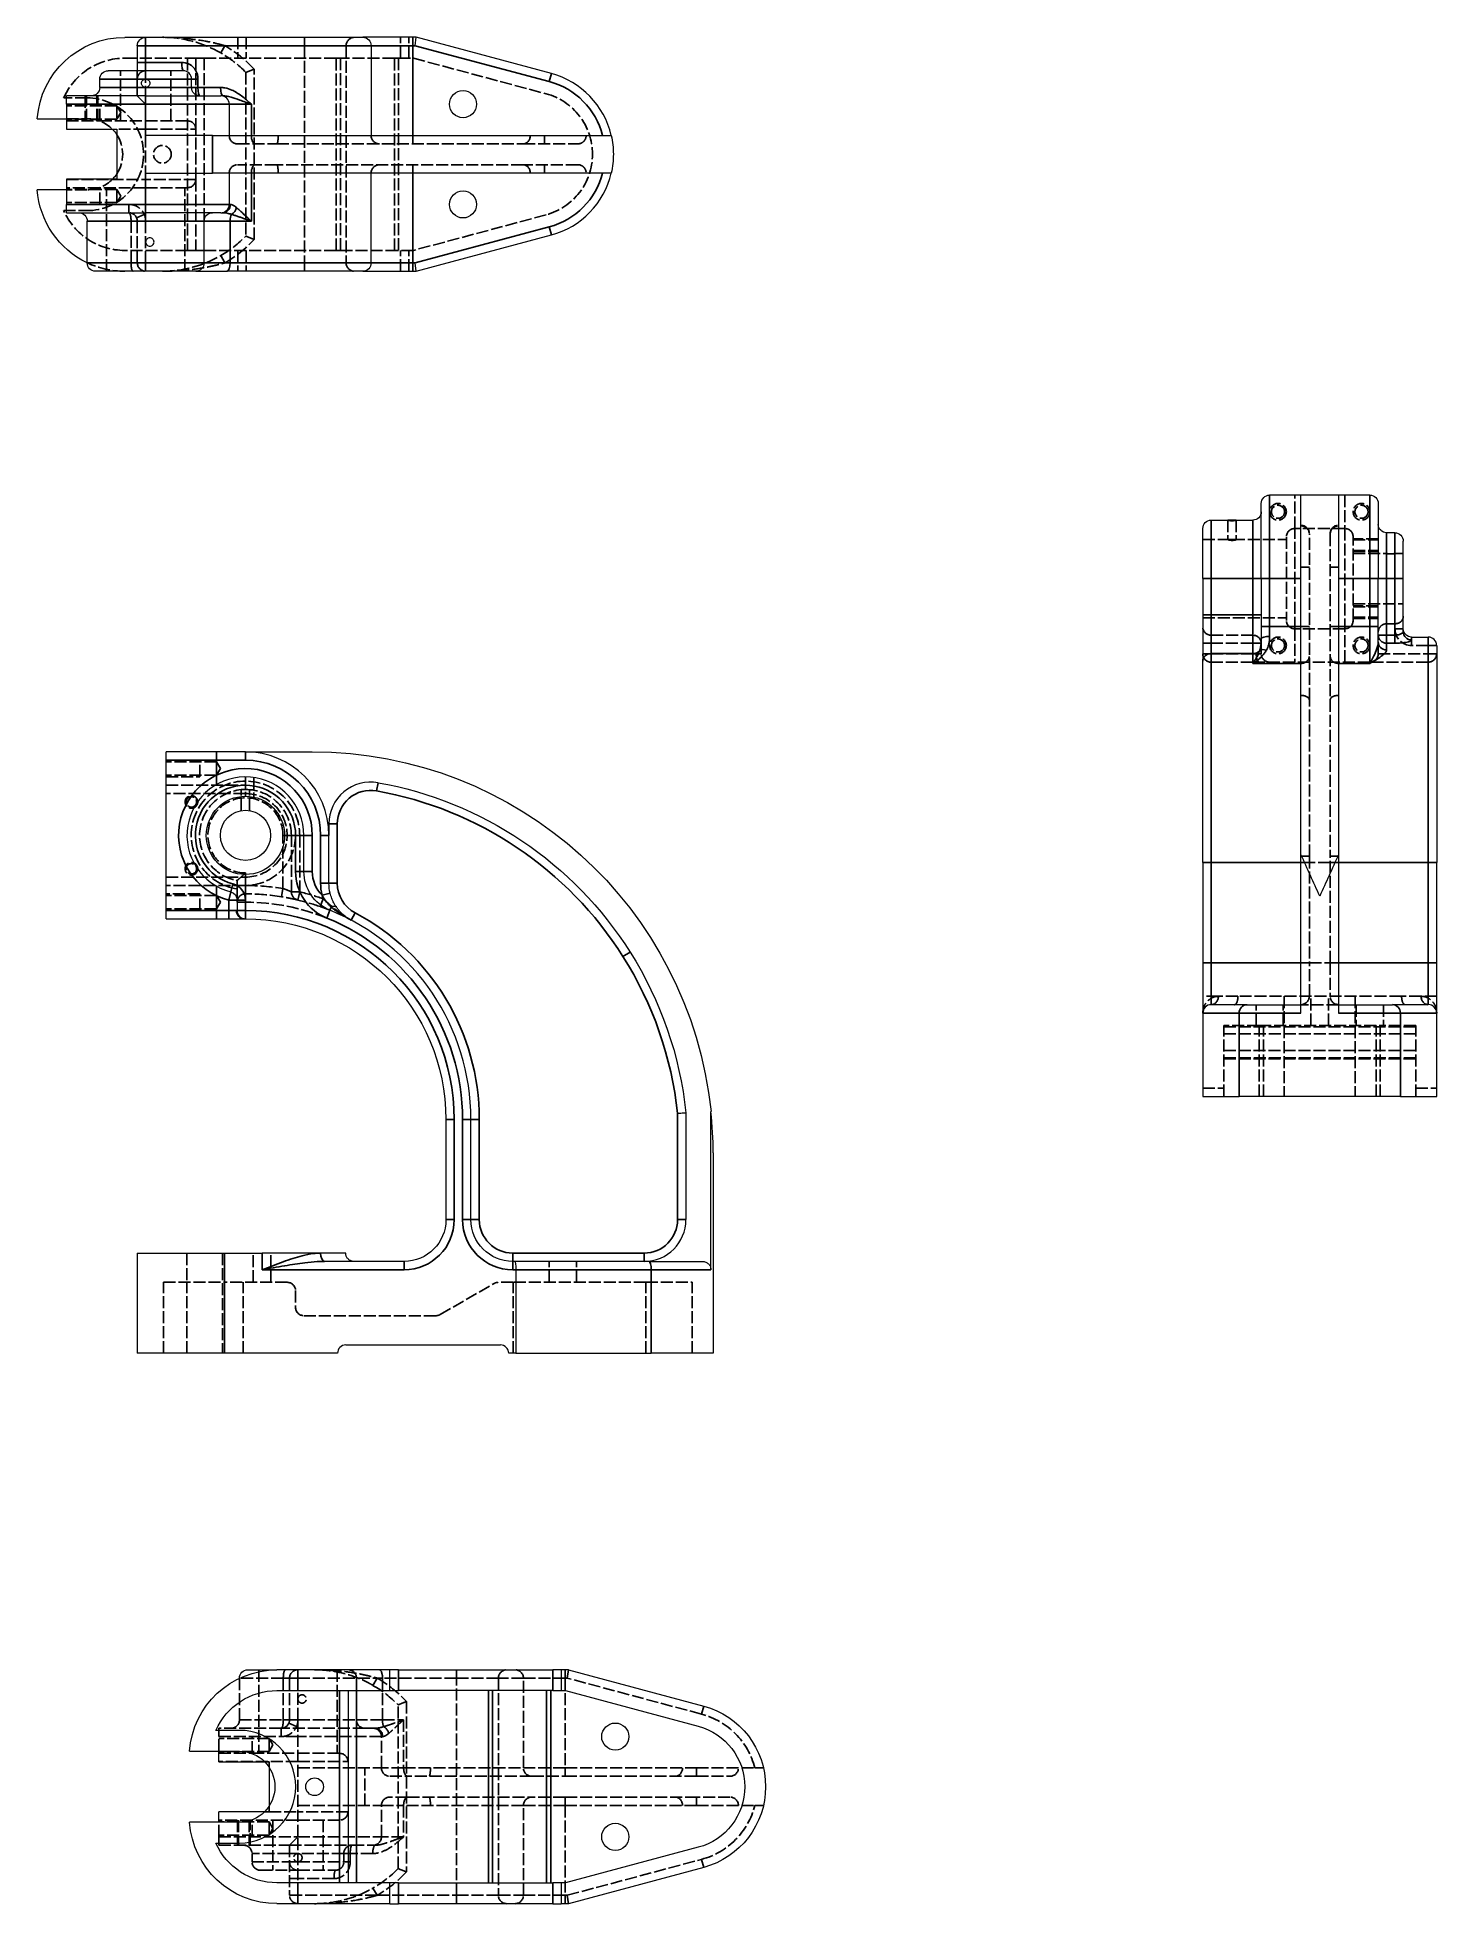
# Model space of a CAD drawing. Header units: millimetres. Extents: x -89 to 443, y 142 to 851.
import ezdxf

# ---------------------------------------------------------------- set-up
doc = ezdxf.new("R2010")
doc.units = ezdxf.units.MM
doc.linetypes.add('Dashed', pattern=[5.7, 4.56, -1.14])
doc.layers.add('Hidden (ANSI)', color=7, linetype='Dashed')
doc.layers.add('Visible Narrow (ANSI)', color=7, linetype='Continuous')
doc.layers.add('Hidden Narrow (ANSI)', color=7, linetype='Dashed', lineweight=25)
doc.layers.add('Visible (ANSI)', color=7, linetype='Continuous', lineweight=5)

msp = doc.modelspace()

# ---------------------------------------------------------------- linework, layer by layer
at = {"layer": 'Hidden (ANSI)'}
for p, q in [((-12.82, 850.97), (-12.82, 843.04)), ((28.37, 847.79), (28.37, 765.24)), ((52.26, 843.04), (52.26, 850.97)), ((-57.37, 819.22), (-57.37, 838.27)), ((-55.78, 843.04), (-31.95, 843.04)), ((-51, 838.27), (-51, 835.09)), ((-38.29, 819.22), (-38.29, 838.27)), ((-31.95, 843.04), (-28.78, 843.04)), ((-25.6, 843.04), (-28.78, 843.04)), ((-28.78, 843.04), (-28.78, 816.04)), ((24.62, 843.04), (-25.6, 843.04)), ((-9.73, 837.63), (-9.73, 775.41)), ((26.21, 843.04), (24.62, 843.04)), ((46.71, 843.04), (26.21, 843.04)), ((46.71, 843.04), (48.3, 843.04)), ((48.3, 843.04), (53.96, 843.04)), ((53.96, 843.04), (104.39, 829.53)), ((-51, 835.09), (-51, 831.92)), ((-70.05, 827.94), (-79, 827.94)), ((-58.8, 824.88), (-77.9, 824.88)), ((-70.36, 819.22), (-70.36, 828.74)), ((-66.39, 819.22), (-66.39, 828.74)), ((-65.2, 819.22), (-65.2, 825.57)), ((-58.8, 824.88), (-58.8, 819.9)), ((-57.3, 822.39), (-58.8, 824.88)), ((-51, 828.74), (-47.83, 825.57)), ((-77.9, 820.01), (-70.05, 820.01)), ((-58.8, 819.9), (-77.9, 819.9)), ((-65.2, 819.22), (-47.83, 819.22)), ((-57.3, 822.39), (-58.8, 819.9)), ((-31.95, 819.22), (-47.83, 819.22)), ((-28.78, 796.99), (-28.78, 816.04)), ((-12.9, 810.48), (2.02, 810.48)), ((2.02, 810.48), (95.7, 810.48)), ((95.7, 810.48), (116.46, 810.48)), ((2.02, 802.55), (-12.9, 802.55)), ((95.7, 802.55), (2.02, 802.55)), ((116.46, 802.55), (95.7, 802.55)), ((-28.78, 796.99), (-28.78, 769.99)), ((-58.8, 793.13), (-77.9, 793.13)), ((-70.05, 793.02), (-77.9, 793.02)), ((-58.8, 788.15), (-77.9, 788.15)), ((-47.83, 793.82), (-65.2, 793.82)), ((-65.2, 787.47), (-65.2, 793.82)), ((-62.71, 762.07), (-62.71, 793.82)), ((-58.8, 793.13), (-58.8, 788.15)), ((-57.3, 790.64), (-58.8, 793.13)), ((-57.3, 790.64), (-58.8, 788.15)), ((-47.83, 793.82), (-31.95, 793.82)), ((-32.95, 762.07), (-32.95, 793.82)), ((-79, 785.1), (-70.05, 785.1)), ((-51, 781.12), (-51, 765.24)), ((104.39, 783.5), (53.96, 769.99)), ((-31.95, 769.99), (-55.78, 769.99)), ((-28.78, 769.99), (-31.95, 769.99)), ((-28.78, 769.99), (-25.6, 769.99)), ((-25.6, 769.99), (24.62, 769.99)), ((-12.82, 769.99), (-12.82, 762.07)), ((24.62, 769.99), (26.21, 769.99)), ((26.21, 769.99), (46.71, 769.99)), ((48.3, 769.99), (46.71, 769.99)), ((53.96, 769.99), (48.3, 769.99)), ((52.26, 762.07), (52.26, 769.99)), ((389.03, 664.3), (389.03, 677)), ((408.05, 677), (408.05, 664.3)), ((363.59, 667.42), (363.59, 660.04)), ((366.77, 667.42), (366.77, 660.04)), ((354.08, 660.13), (385.83, 660.13)), ((385.83, 661.12), (385.83, 629.37)), ((408.05, 664.3), (389, 664.3)), ((394.57, 599.18), (394.57, 662.14)), ((402.49, 662.14), (402.49, 599.18)), ((411.23, 629.37), (411.23, 661.12)), ((411.23, 659.93), (420.75, 659.93)), ((411.23, 655.97), (420.75, 655.97)), ((411.23, 654.79), (423.93, 654.79)), ((427.1, 654.79), (430.28, 654.79)), ((411.23, 635.71), (430.28, 635.71)), ((411.23, 634.53), (420.75, 634.53)), ((354.08, 630.37), (385.83, 630.37)), ((408.05, 626.2), (389, 626.2)), ((389.03, 626.2), (389.03, 613.5)), ((408.05, 613.5), (408.05, 626.2)), ((411.23, 630.57), (420.75, 630.57)), ((427.1, 628.09), (423.93, 628.09)), ((376.3, 622.5), (376.3, 620.66)), ((376.3, 620.66), (376.3, 616.67)), ((420.75, 621.16), (420.75, 616.67)), ((417.58, 613.5), (373.13, 613.5)), ((394.57, 539.65), (394.57, 599.18)), ((402.49, 599.18), (402.49, 539.65)), ((-20.87, 575.56), (-39.97, 575.56)), ((-27.27, 569.89), (-27.27, 576.24)), ((-20.87, 575.56), (-20.87, 579.42)), ((-20.87, 575.56), (-20.87, 570.58)), ((-19.37, 573.07), (-20.87, 575.56)), ((-20.87, 570.58), (-39.97, 570.58)), ((-19.37, 573.07), (-20.87, 570.58)), ((-20.87, 566.72), (-20.87, 570.58)), ((-9.89, 569.89), (-9.89, 562.55)), ((-6.72, 569.66), (-6.72, 562.2)), ((-39.97, 566.72), (-9.89, 566.72)), ((-11.48, 557.07), (-11.48, 565.05)), ((-8.31, 557.07), (-8.31, 565.05)), ((7.56, 526.19), (7.56, 547.67)), ((394.57, 539.65), (394.57, 499.2)), ((402.49, 499.2), (402.49, 539.65)), ((-9.89, 528.62), (-39.97, 528.62)), ((-27.27, 519.09), (-27.27, 525.44)), ((-20.87, 528.62), (-20.87, 524.76)), ((-13.07, 527.29), (-13.07, 523.07)), ((-20.87, 524.76), (-39.97, 524.76)), ((-20.87, 519.78), (-39.97, 519.78)), ((-20.87, 524.76), (-20.87, 519.78)), ((-19.37, 522.27), (-20.87, 524.76)), ((-19.37, 522.27), (-20.87, 519.78)), ((-20.87, 519.78), (-20.87, 515.92)), ((394.57, 486.5), (394.57, 499.2)), ((402.49, 499.2), (402.49, 486.5)), ((360, 486.5), (354.08, 486.5)), ((367.42, 486.5), (360, 486.5)), ((429.64, 486.5), (367.42, 486.5)), ((374.32, 475.39), (374.32, 483.32)), ((384.63, 475.39), (384.63, 483.32)), ((385.03, 486.5), (385.03, 448.4)), ((405.67, 483.32), (391.39, 483.32)), ((395.16, 475.39), (395.16, 486.5)), ((401.89, 475.39), (401.89, 486.5)), ((412.02, 486.5), (412.02, 448.4)), ((412.42, 483.32), (412.42, 475.39)), ((422.73, 483.32), (422.73, 475.39)), ((437.05, 486.5), (429.64, 486.5)), ((442.98, 486.5), (437.05, 486.5)), ((362, 448.4), (362, 475.39)), ((375.51, 475.39), (362, 475.39)), ((375.51, 475.39), (421.54, 475.39)), ((377.11, 448.4), (377.11, 475.39)), ((419.95, 448.4), (419.95, 475.39)), ((435.05, 475.39), (421.54, 475.39)), ((435.05, 448.4), (435.05, 475.39)), ((362, 462.7), (435.05, 462.7)), ((354.08, 451.57), (362, 451.57)), ((435.05, 451.57), (442.98, 451.57)), ((-18.62, 388.92), (-18.62, 350.82)), ((-6.91, 377.81), (-6.91, 388.92)), ((-0.18, 377.81), (-0.18, 388.92)), ((105.6, 377.81), (105.6, 385.74)), ((115.91, 377.81), (115.91, 385.74)), ((-41.06, 377.81), (-17.84, 377.81)), ((-41.06, 350.82), (-41.06, 377.81)), ((5.98, 377.81), (-17.84, 377.81)), ((-10.7, 350.82), (-10.7, 377.81)), ((64.14, 365.54), (84.64, 377.38)), ((91.9, 377.81), (86.23, 377.81)), ((91.9, 350.82), (91.9, 377.81)), ((142.32, 377.81), (91.9, 377.81)), ((142.32, 377.81), (159.98, 377.81)), ((159.98, 350.82), (159.98, 377.81)), ((9.16, 374.63), (9.16, 368.29)), ((12.33, 365.12), (62.56, 365.12)), ((-12.18, 227.34), (-12.18, 211.5)), ((-4.83, 230.55), (-4.83, 198.8)), ((6.87, 227.38), (6.87, 211.5)), ((24.93, 230.55), (24.93, 198.8)), ((32.27, 222.63), (32.27, 227.38)), ((86.25, 227.38), (86.25, 144.83)), ((95.77, 193.24), (95.77, 227.38)), ((112.46, 227.38), (112.88, 230.55)), ((48.15, 154.99), (48.15, 217.21)), ((3.7, 208.33), (-20.02, 208.33)), ((-20.02, 205.15), (-20.02, 208.33)), ((35.45, 208.33), (3.7, 208.33)), ((35.45, 208.33), (39.18, 208.33)), ((-20.02, 199.6), (-20.02, 205.15)), ((-0.92, 204.47), (-20.02, 204.47)), ((-0.92, 199.49), (-20.02, 199.49)), ((-7.32, 198.8), (-7.32, 205.15)), ((-7.32, 198.8), (10.05, 198.8)), ((-0.92, 204.47), (-0.92, 199.49)), ((0.57, 201.98), (-0.92, 204.47)), ((0.57, 201.98), (-0.92, 199.49)), ((25.92, 198.8), (10.05, 198.8)), ((41.8, 193.24), (41.8, 205.15)), ((-2.59, 195.6), (-0.92, 195.6)), ((-0.92, 195.6), (-0.92, 193.55)), ((10.05, 193.24), (41.8, 193.24)), ((161.64, 193.24), (183.77, 193.24)), ((44.97, 190.06), (51.72, 190.06)), ((98.95, 190.06), (51.72, 190.06)), ((98.95, 190.06), (111.65, 190.06)), ((161.64, 190.06), (111.65, 190.06)), ((161.64, 190.06), (174.34, 190.06)), ((-0.92, 178.65), (-0.92, 176.58)), ((10.05, 178.96), (41.8, 178.96)), ((41.8, 167.05), (41.8, 178.96)), ((51.72, 182.14), (44.97, 182.14)), ((51.72, 182.14), (98.95, 182.14)), ((95.77, 144.83), (95.77, 178.96)), ((111.65, 182.14), (98.95, 182.14)), ((111.65, 182.14), (161.64, 182.14)), ((174.34, 182.14), (161.64, 182.14)), ((161.64, 178.96), (183.77, 178.96)), ((-0.92, 172.72), (-20.02, 172.72)), ((-20.02, 167.05), (-20.02, 172.61)), ((-12.48, 173.4), (-12.48, 163.88)), ((-8.52, 173.4), (-8.52, 163.88)), ((10.05, 173.4), (-7.32, 173.4)), ((-7.32, 167.05), (-7.32, 173.4)), ((-0.92, 176.58), (-2.62, 176.58)), ((-0.92, 172.72), (-0.92, 167.74)), ((0.57, 170.23), (-0.92, 172.72)), ((0.51, 173.4), (0.51, 154.35)), ((10.05, 173.4), (25.92, 173.4)), ((19.59, 173.4), (19.59, 154.35)), ((-0.92, 167.74), (-20.02, 167.74)), ((-20.02, 163.88), (-20.02, 167.05)), ((-20.02, 163.88), (6.87, 163.88)), ((0.57, 170.23), (-0.92, 167.74)), ((10.05, 167.05), (6.87, 163.88)), ((6.87, 163.88), (6.87, 144.83)), ((6.87, 163.88), (30.67, 163.88)), ((30.67, 163.88), (39.56, 163.88)), ((-7.4, 160.7), (-7.4, 157.53)), ((27.5, 157.53), (27.5, 160.7)), ((-4.23, 154.35), (10.05, 154.35)), ((10.05, 154.35), (24.32, 154.35)), ((112.88, 141.65), (112.46, 144.83))]:
    msp.add_line(p, q, dxfattribs=at)
at = {"layer": 'Hidden (ANSI)', "ltscale": 0.00573}
for p, q in [((394.57, 662.14), (394.57, 662.34)), ((402.49, 662.34), (402.49, 662.14))]:
    msp.add_line(p, q, dxfattribs=at)
at = {"layer": 'Hidden (ANSI)'}
for centre, radius in [((-41.48, 806.52), 3.37), ((382.65, 670.65), 2.49), ((414.4, 670.65), 2.49), ((382.65, 619.85), 2.49), ((414.4, 619.85), 2.49), ((-30.44, 560.37), 1.98), ((-30.44, 534.97), 1.98)]:
    msp.add_circle(centre, radius, dxfattribs=at)
for centre, radius, start, end in [((-41.48, 806.52), 44.45, 60.07357, 90), ((-41.48, 806.52), 44.45, 44.41531, 60.07357), ((-70.05, 806.52), 21.42, 270, 90), ((-54.18, 781.12), 3.18, 0, 90), ((-41.48, 806.52), 44.45, 299.92643, 315.58469), ((-41.48, 806.52), 44.45, 270, 299.92643), ((-47.83, 765.24), 3.17, 180, 270), ((31.55, 765.24), 3.17, 180, 270), ((389, 661.12), 3.17, 90, 180), ((408.05, 661.12), 3.17, 0, 90), ((-9.89, 547.67), 17.45, 90, 259.51661), ((-9.89, 547.67), 17.45, 0, 90), ((-9.89, 439.72), 85.72, 80.75993, 90), ((10.73, 526.19), 3.17, 180, 256.58515), ((-9.89, 439.72), 85.72, 70.61499, 76.58515), ((12.33, 368.29), 3.17, 180, 270), ((62.56, 368.29), 3.17, 270, 300), ((29.1, 227.38), 3.18, 0, 90), ((92.6, 227.38), 3.17, 0, 90), ((3.7, 211.5), 3.17, 270, 336.93608), ((3.7, 211.5), 3.17, 336.93608, 0), ((35.45, 211.5), 3.18, 180, 270), ((44.97, 193.24), 3.17, 180, 270), ((174.34, 193.24), 3.17, 270, 0), ((44.97, 178.96), 3.18, 90, 180), ((174.34, 178.96), 3.18, 0, 90), ((10.05, 157.53), 3.17, 180, 270), ((92.6, 144.83), 3.18, 270, 0)]:
    msp.add_arc(centre, radius, start, end, dxfattribs=at)
at = {"layer": 'Hidden (ANSI)', "extrusion": (0, 0, -1)}
for centre, radius, start, end in [((-31.55, 847.79), 3.17, 0, 90), ((55.78, 817.64), 25.4, 23.90679, 90), ((-98.22, 806.52), 23.83, 105, 255), ((70.05, 806.52), 13.49, 90, 135.09913), ((31.95, 816.04), 3.17, 90, 180), ((70.05, 806.52), 13.49, 146.49964, 213.50036), ((12.9, 813.65), 3.17, 270, 0), ((-41.07, 813.65), 3.18, 270, 0), ((12.9, 799.38), 3.17, 0, 90), ((-41.07, 799.38), 3.18, 0, 90), ((70.05, 806.52), 13.49, 224.74881, 270), ((31.95, 796.99), 3.17, 180, 270), ((55.78, 795.39), 25.4, 270, 336.09321), ((55.78, 795.39), 33.32, 270, 295.36312), ((-391.39, 662.34), 3.17, 90, 180), ((-405.67, 662.34), 3.17, 0, 90), ((-389, 629.37), 3.18, 270, 0), ((-408.05, 629.37), 3.17, 180, 270), ((-379.48, 616.67), 3.17, 270, 0), ((-417.58, 616.67), 3.17, 180, 270), ((9.89, 547.67), 19.05, 180, 270), ((9.89, 522.27), 3.17, 0, 90), ((-391.39, 486.5), 3.17, 180, 270), ((-405.67, 486.5), 3.18, 270, 0), ((-5.98, 374.63), 3.17, 90, 180), ((-86.23, 374.63), 3.17, 60, 90), ((-10.05, 227.38), 3.17, 0, 90), ((-89.42, 227.38), 3.17, 0, 90), ((-16.4, 186.1), 44.45, 119.92643, 135.58469), ((15.35, 211.5), 3.17, 180, 270), ((-38.62, 205.15), 3.18, 90, 180), ((-25.92, 195.63), 3.17, 90, 180), ((-98.95, 193.24), 3.18, 270, 360), ((-98.95, 178.96), 3.18, 0, 90), ((-25.92, 176.58), 3.17, 180, 270), ((10.58, 160.7), 3.17, 90, 180), ((-30.67, 160.7), 3.17, 0, 90), ((-38.62, 167.05), 3.17, 180, 270), ((4.23, 157.53), 3.17, 270, 0), ((-16.4, 186.1), 44.45, 224.41531, 240.07357), ((-10.05, 144.83), 3.17, 270, 0), ((-89.42, 144.83), 3.18, 270, 360)]:
    msp.add_arc(centre, radius, start, end, dxfattribs=at)
at = {"layer": 'Hidden (ANSI)'}
for points, knots in [([(-47.83, 838.27), (-47.83, 838.27), (-47.84, 838.27), (-47.9, 838.27), (-47.96, 838.26), (-48.1, 838.26), (-48.19, 838.25), (-48.6, 838.19), (-48.91, 838.09), (-49.53, 837.8), (-49.82, 837.59), (-50.3, 837.11), (-50.48, 836.86), (-50.77, 836.31), (-50.88, 836.03), (-50.98, 835.51), (-51, 835.3), (-51, 835.09)], [-0.5894239, -0.5894239, -0.5894239, -0.5894239, -0.5875107, -0.5875107, -0.563369, -0.563369, -0.5258142, -0.5258142, -0.3951937, -0.3951937, -0.2627816, -0.2627816, -0.1587218, -0.1587218, -0.0637775, -0.0637775, 0, 0, 0, 0]), ([(-6.55, 838.9), (-6.56, 838.89), (-6.56, 838.89), (-6.8, 838.8), (-7.04, 838.7), (-7.5, 838.52), (-7.73, 838.43), (-8.31, 838.2), (-8.64, 838.06), (-9.18, 837.85), (-9.38, 837.77), (-9.66, 837.65), (-9.7, 837.64), (-9.73, 837.63)], [-0.518613, -0.518613, -0.518613, -0.518613, -0.5177572, -0.5177572, -0.4409608, -0.4409608, -0.3645804, -0.3645804, -0.2352199, -0.2352199, -0.115353, -0.115353, 0, 0, 0, 0]), ([(-51, 828.74), (-51, 828.78), (-51, 828.83), (-51, 829.14), (-51, 829.4), (-51, 829.95), (-51, 830.35), (-51, 831.07), (-51, 831.53), (-51, 831.92)], [0.4727132, 0.4727132, 0.4727132, 0.4727132, 0.5922503, 0.5922503, 0.7112389, 0.7112389, 0.8292214, 0.8292214, 0.9462005, 0.9462005, 0.9462005, 0.9462005]), ([(116.46, 810.48), (116.46, 810.48), (116.47, 810.48), (116.68, 810.48), (116.89, 810.5), (117.31, 810.59), (117.51, 810.65), (118.09, 810.9), (118.43, 811.13), (119.01, 811.72), (119.24, 812.07), (119.55, 812.83), (119.63, 813.24), (119.63, 813.65)], [-0.0008147, -0.0008147, -0.0008147, -0.0008147, 0, 0, 0.0637937, 0.0637937, 0.1275799, 0.1275799, 0.2517273, 0.2517273, 0.3756908, 0.3756908, 0.4995618, 0.4995618, 0.4995618, 0.4995618]), ([(116.46, 802.55), (116.46, 802.55), (116.47, 802.55), (116.68, 802.55), (116.89, 802.53), (117.31, 802.45), (117.51, 802.38), (118.09, 802.14), (118.43, 801.9), (119.01, 801.31), (119.24, 800.97), (119.55, 800.2), (119.63, 799.79), (119.63, 799.38)], [-0.5003496, -0.5003496, -0.5003496, -0.5003496, -0.499535, -0.499535, -0.4357447, -0.4357447, -0.3719619, -0.3719619, -0.2478212, -0.2478212, -0.1238643, -0.1238643, 0, 0, 0, 0]), ([(-6.55, 774.14), (-6.56, 774.14), (-6.56, 774.14), (-6.8, 774.23), (-7.04, 774.33), (-7.5, 774.51), (-7.73, 774.6), (-8.31, 774.83), (-8.64, 774.97), (-9.18, 775.18), (-9.38, 775.27), (-9.66, 775.38), (-9.7, 775.4), (-9.73, 775.41)], [-0.0008579, -0.0008579, -0.0008579, -0.0008579, 0, 0, 0.0769876, 0.0769876, 0.1535582, 0.1535582, 0.2832408, 0.2832408, 0.4034061, 0.4034061, 0.5190462, 0.5190462, 0.5190462, 0.5190462]), ([(365.18, 660.13), (364.98, 660.13), (364.77, 660.13), (364.37, 660.13), (364.2, 660.13), (363.91, 660.12), (363.79, 660.11), (363.63, 660.08), (363.59, 660.06), (363.59, 660.02), (363.63, 659.99), (363.79, 659.94), (363.92, 659.91), (364.2, 659.85), (364.38, 659.83), (364.77, 659.79), (364.98, 659.79), (365.38, 659.79), (365.59, 659.79), (365.98, 659.83), (366.16, 659.85), (366.44, 659.91), (366.56, 659.94), (366.73, 659.99), (366.77, 660.02), (366.77, 660.06), (366.73, 660.08), (366.56, 660.11), (366.44, 660.12), (366.16, 660.13), (365.98, 660.13), (365.59, 660.13), (365.38, 660.13), (365.18, 660.13)], [0, 0, 0, 0, 0.0598036, 0.0598036, 0.1196071, 0.1196071, 0.1795496, 0.1795496, 0.239492, 0.239492, 0.2999753, 0.2999753, 0.3604586, 0.3604586, 0.4203195, 0.4203195, 0.4801803, 0.4801803, 0.5400412, 0.5400412, 0.5999021, 0.5999021, 0.6603854, 0.6603854, 0.7208687, 0.7208687, 0.7808111, 0.7808111, 0.8407536, 0.8407536, 0.9005571, 0.9005571, 0.9603607, 0.9603607, 0.9603607, 0.9603607]), ([(423.93, 654.79), (423.94, 654.78), (423.97, 654.78), (424.13, 654.76), (424.25, 654.74), (424.53, 654.7), (424.71, 654.69), (425.1, 654.66), (425.32, 654.65), (425.52, 654.65)], [0.719028, 0.719028, 0.719028, 0.719028, 0.7789462, 0.7789462, 0.8388645, 0.8388645, 0.8987843, 0.8987843, 0.9587041, 0.9587041, 0.9587041, 0.9587041]), ([(425.52, 654.65), (425.72, 654.65), (425.93, 654.66), (426.32, 654.69), (426.5, 654.7), (426.78, 654.74), (426.9, 654.76), (427.06, 654.78), (427.09, 654.78), (427.1, 654.79)], [0, 0, 0, 0, 0.0599198, 0.0599198, 0.1198396, 0.1198396, 0.1797578, 0.1797578, 0.239676, 0.239676, 0.239676, 0.239676]), ([(420.75, 624.87), (420.75, 625.27), (420.85, 625.74), (421.15, 626.47), (421.41, 626.87), (421.97, 627.43), (422.36, 627.7), (423.08, 628), (423.54, 628.09), (423.93, 628.09)], [0.4727132, 0.4727132, 0.4727132, 0.4727132, 0.5922503, 0.5922503, 0.7112389, 0.7112389, 0.8292214, 0.8292214, 0.9462005, 0.9462005, 0.9462005, 0.9462005]), ([(430.28, 630.97), (430.28, 630.97), (430.28, 630.97), (430.28, 630.9), (430.28, 630.85), (430.27, 630.7), (430.26, 630.61), (430.2, 630.22), (430.11, 629.93), (429.81, 629.36), (429.6, 629.1), (429.12, 628.69), (428.87, 628.53), (428.32, 628.28), (428.04, 628.19), (427.53, 628.11), (427.32, 628.09), (427.1, 628.09)], [-0.5894239, -0.5894239, -0.5894239, -0.5894239, -0.5875107, -0.5875107, -0.563369, -0.563369, -0.5258142, -0.5258142, -0.3951937, -0.3951937, -0.2627816, -0.2627816, -0.1587218, -0.1587218, -0.0637775, -0.0637775, 0, 0, 0, 0]), ([(394.57, 539.65), (394.57, 539.65), (394.57, 539.65), (394.57, 539.66), (394.54, 539.67), (394.46, 539.69), (394.39, 539.7), (394.15, 539.73), (393.91, 539.75), (393.32, 539.78), (392.98, 539.79), (392.21, 539.81), (391.8, 539.82), (391.39, 539.82)], [-0.5003496, -0.5003496, -0.5003496, -0.5003496, -0.499535, -0.499535, -0.4357447, -0.4357447, -0.3719619, -0.3719619, -0.2478212, -0.2478212, -0.1238643, -0.1238643, 0, 0, 0, 0]), ([(402.49, 539.65), (402.49, 539.65), (402.49, 539.65), (402.49, 539.66), (402.51, 539.67), (402.6, 539.69), (402.66, 539.7), (402.91, 539.73), (403.14, 539.75), (403.73, 539.78), (404.08, 539.79), (404.84, 539.81), (405.25, 539.82), (405.67, 539.82)], [-0.0008147, -0.0008147, -0.0008147, -0.0008147, 0, 0, 0.0637937, 0.0637937, 0.1275799, 0.1275799, 0.2517273, 0.2517273, 0.3756908, 0.3756908, 0.4995618, 0.4995618, 0.4995618, 0.4995618]), ([(-9.89, 533.39), (-9.9, 533.39), (-9.9, 533.38), (-9.96, 533.32), (-10.02, 533.26), (-10.17, 533.12), (-10.26, 533.03), (-10.66, 532.64), (-10.98, 532.34), (-11.59, 531.78), (-11.89, 531.52), (-12.36, 531.11), (-12.55, 530.95), (-12.84, 530.7), (-12.94, 530.61), (-13.05, 530.53), (-13.06, 530.52), (-13.07, 530.51)], [-0.5894239, -0.5894239, -0.5894239, -0.5894239, -0.5875107, -0.5875107, -0.563369, -0.563369, -0.5258142, -0.5258142, -0.3951937, -0.3951937, -0.2627816, -0.2627816, -0.1587218, -0.1587218, -0.0637775, -0.0637775, 0, 0, 0, 0]), ([(-13.07, 527.29), (-13.07, 527.69), (-13.07, 528.16), (-13.07, 528.89), (-13.07, 529.29), (-13.07, 529.85), (-13.07, 530.11), (-13.07, 530.42), (-13.07, 530.47), (-13.07, 530.51)], [0.4727132, 0.4727132, 0.4727132, 0.4727132, 0.5922503, 0.5922503, 0.7112389, 0.7112389, 0.8292214, 0.8292214, 0.9462005, 0.9462005, 0.9462005, 0.9462005]), ([(9.99, 523.1), (9.86, 523.14), (9.67, 523.18), (8.51, 523.45), (7.74, 523.61), (6.29, 523.9), (5.69, 524.02), (4.67, 524.2), (4.27, 524.27), (3.87, 524.33)], [0, 0, 0, 0, 0.355786, 0.355786, 0.676494, 0.676494, 0.876937, 0.876937, 1.002214, 1.002214, 1.002214, 1.002214]), ([(22.25, 519.19), (21.6, 519.45), (20.93, 519.71), (19.69, 520.18), (19.13, 520.38), (18.56, 520.58)], [-0.4163918, -0.4163918, -0.4163918, -0.4163918, -0.1866058, -0.1866058, 0, 0, 0, 0]), ([(366.15, 483.32), (366.15, 483.32), (366.15, 483.32), (366.25, 483.32), (366.34, 483.35), (366.52, 483.46), (366.61, 483.54), (366.85, 483.82), (366.98, 484.07), (367.2, 484.67), (367.28, 485.01), (367.39, 485.74), (367.42, 486.11), (367.42, 486.5)], [-0.0008579, -0.0008579, -0.0008579, -0.0008579, 0, 0, 0.0769876, 0.0769876, 0.1535582, 0.1535582, 0.2832408, 0.2832408, 0.4034061, 0.4034061, 0.5190462, 0.5190462, 0.5190462, 0.5190462]), ([(430.91, 483.32), (430.91, 483.32), (430.9, 483.32), (430.81, 483.32), (430.72, 483.35), (430.53, 483.46), (430.44, 483.54), (430.21, 483.82), (430.08, 484.07), (429.86, 484.67), (429.78, 485.01), (429.67, 485.74), (429.64, 486.11), (429.64, 486.5)], [-0.518613, -0.518613, -0.518613, -0.518613, -0.5177572, -0.5177572, -0.4409608, -0.4409608, -0.3645804, -0.3645804, -0.2352199, -0.2352199, -0.115353, -0.115353, 0, 0, 0, 0]), ([(38.58, 224.63), (37.71, 225.12), (36.82, 225.59), (34.5, 226.73), (33.04, 227.35), (29.22, 228.74), (26.83, 229.38), (21.75, 230.31), (19.07, 230.55), (16.4, 230.55)], [0, 0, 0, 0, 0.321579, 0.321579, 0.836105, 0.836105, 1.659347, 1.659347, 2.572631, 2.572631, 2.572631, 2.572631]), ([(10.05, 219.45), (10.05, 219.65), (10.09, 219.86), (10.25, 220.26), (10.37, 220.43), (10.66, 220.72), (10.83, 220.84), (11.23, 221), (11.44, 221.04), (11.84, 221.04), (12.05, 221), (12.44, 220.84), (12.62, 220.71), (12.9, 220.43), (13.02, 220.25), (13.18, 219.86), (13.22, 219.65), (13.22, 219.25), (13.18, 219.04), (13.02, 218.65), (12.9, 218.47), (12.62, 218.19), (12.44, 218.07), (12.05, 217.91), (11.84, 217.87), (11.44, 217.87), (11.23, 217.9), (10.83, 218.07), (10.66, 218.19), (10.37, 218.47), (10.25, 218.65), (10.09, 219.04), (10.05, 219.25), (10.05, 219.45)], [0, 0, 0, 0, 0.0598036, 0.0598036, 0.1196071, 0.1196071, 0.1795496, 0.1795496, 0.239492, 0.239492, 0.2999753, 0.2999753, 0.3604586, 0.3604586, 0.4203195, 0.4203195, 0.4801803, 0.4801803, 0.5400412, 0.5400412, 0.5999021, 0.5999021, 0.6603854, 0.6603854, 0.7208687, 0.7208687, 0.7808111, 0.7808111, 0.8407536, 0.8407536, 0.9005571, 0.9005571, 0.9603607, 0.9603607, 0.9603607, 0.9603607]), ([(51.32, 218.48), (51.32, 218.48), (51.32, 218.48), (51.08, 218.38), (50.84, 218.29), (50.37, 218.11), (50.15, 218.02), (49.57, 217.78), (49.23, 217.65), (48.7, 217.43), (48.49, 217.35), (48.22, 217.24), (48.18, 217.22), (48.15, 217.21)], [-0.0008579, -0.0008579, -0.0008579, -0.0008579, 0, 0, 0.0769876, 0.0769876, 0.1535582, 0.1535582, 0.2832408, 0.2832408, 0.4034061, 0.4034061, 0.5190462, 0.5190462, 0.5190462, 0.5190462]), ([(183.77, 193.24), (184.18, 193.24), (184.66, 193.24), (185.41, 193.24), (185.81, 193.24), (186.38, 193.24), (186.64, 193.24), (186.94, 193.24), (187, 193.24), (187.04, 193.24)], [1.4348257, 1.4348257, 1.4348257, 1.4348257, 1.5572655, 1.5572655, 1.6774774, 1.6774774, 1.7955495, 1.7955495, 1.9120596, 1.9120596, 1.9120596, 1.9120596]), ([(187.04, 178.96), (187, 178.96), (186.94, 178.96), (186.64, 178.96), (186.38, 178.96), (185.81, 178.96), (185.41, 178.96), (184.66, 178.96), (184.18, 178.96), (183.77, 178.96)], [0, 0, 0, 0, 0.1165101, 0.1165101, 0.2345822, 0.2345822, 0.3547941, 0.3547941, 0.4772339, 0.4772339, 0.4772339, 0.4772339]), ([(11.64, 159.11), (11.64, 158.92), (11.6, 158.7), (11.44, 158.31), (11.31, 158.13), (11.03, 157.85), (10.85, 157.73), (10.46, 157.57), (10.25, 157.53), (9.85, 157.53), (9.64, 157.57), (9.25, 157.73), (9.07, 157.85), (8.79, 158.13), (8.66, 158.31), (8.5, 158.7), (8.46, 158.92), (8.46, 159.31), (8.5, 159.53), (8.66, 159.92), (8.79, 160.1), (9.07, 160.38), (9.25, 160.5), (9.64, 160.66), (9.85, 160.7), (10.25, 160.7), (10.46, 160.66), (10.85, 160.5), (11.03, 160.38), (11.31, 160.1), (11.44, 159.92), (11.6, 159.53), (11.64, 159.31), (11.64, 159.11)], [0, 0, 0, 0, 0.0599198, 0.0599198, 0.1198396, 0.1198396, 0.1797578, 0.1797578, 0.239676, 0.239676, 0.2995942, 0.2995942, 0.3595124, 0.3595124, 0.4194322, 0.4194322, 0.479352, 0.479352, 0.5392718, 0.5392718, 0.5991916, 0.5991916, 0.6591098, 0.6591098, 0.719028, 0.719028, 0.7789462, 0.7789462, 0.8388645, 0.8388645, 0.8987843, 0.8987843, 0.9587041, 0.9587041, 0.9587041, 0.9587041]), ([(24.32, 154.35), (24.53, 154.35), (24.74, 154.37), (25.27, 154.48), (25.58, 154.59), (26.33, 155.01), (26.73, 155.39), (27.33, 156.34), (27.5, 156.93), (27.5, 157.53)], [-1.002214, -1.002214, -1.002214, -1.002214, -0.876937, -0.876937, -0.676494, -0.676494, -0.355786, -0.355786, 0, 0, 0, 0]), ([(51.32, 153.72), (51.32, 153.72), (51.32, 153.73), (51.08, 153.82), (50.84, 153.91), (50.37, 154.1), (50.15, 154.19), (49.57, 154.42), (49.23, 154.55), (48.7, 154.77), (48.49, 154.85), (48.22, 154.97), (48.18, 154.98), (48.15, 154.99)], [-0.518613, -0.518613, -0.518613, -0.518613, -0.5177572, -0.5177572, -0.4409608, -0.4409608, -0.3645804, -0.3645804, -0.2352199, -0.2352199, -0.115353, -0.115353, 0, 0, 0, 0]), ([(16.4, 141.65), (19.07, 141.65), (21.75, 141.89), (26.83, 142.82), (29.22, 143.47), (33.04, 144.85), (34.5, 145.47), (36.82, 146.61), (37.71, 147.08), (38.58, 147.58)], [-0.002825, -0.002825, -0.002825, -0.002825, 0.910459, 0.910459, 1.733701, 1.733701, 2.248227, 2.248227, 2.569806, 2.569806, 2.569806, 2.569806])]:
    msp.add_open_spline(points, degree=3, knots=knots, dxfattribs=at)
at = {"layer": 'Hidden Narrow (ANSI)'}
for p, q in [((-17.72, 847.79), (-19.3, 845.04)), ((-9.64, 850.97), (-9.64, 843.04)), ((12.5, 847.79), (12.5, 850.97)), ((12.5, 847.79), (12.5, 765.24)), ((49.08, 843.04), (49.08, 850.97)), ((-47.83, 838.27), (-47.83, 828.74)), ((-31.95, 769.99), (-31.95, 843.04)), ((-25.6, 843.04), (-25.6, 781.12)), ((-6.55, 774.14), (-6.55, 838.9)), ((24.62, 769.99), (24.62, 843.04)), ((26.21, 843.04), (26.21, 769.99)), ((46.71, 769.99), (46.71, 843.04)), ((48.3, 843.04), (48.3, 769.99)), ((-70.79, 828.74), (-70.79, 819.22)), ((-65.96, 819.22), (-65.96, 828.74)), ((-77.9, 819.22), (-65.2, 819.22)), ((-47.83, 816.04), (-58.8, 816.04)), ((-47.83, 816.04), (-28.78, 816.04)), ((-47.83, 813.65), (-47.83, 799.38)), ((53.77, 810.48), (53.77, 813.65)), ((103.76, 813.65), (103.76, 810.48)), ((53.77, 799.38), (53.77, 802.55)), ((103.76, 802.55), (103.76, 799.38)), ((-77.9, 796.99), (-47.83, 796.99)), ((-28.78, 796.99), (-47.83, 796.99)), ((-65.2, 793.82), (-77.9, 793.82)), ((-54.18, 787.47), (-54.18, 784.29)), ((-53.38, 765.24), (-53.38, 781.12)), ((-48.34, 783.6), (-51.26, 782.36)), ((-47.83, 784.29), (-47.83, 781.12)), ((-47.83, 781.12), (-47.83, 765.24)), ((-19.3, 767.99), (-17.72, 765.24)), ((-9.64, 769.99), (-9.64, 762.07)), ((49.08, 762.07), (49.08, 769.99)), ((-47.83, 762.07), (-47.83, 765.24)), ((12.5, 762.07), (12.5, 765.24)), ((389, 626.2), (389, 664.3)), ((408.05, 664.3), (408.05, 626.2)), ((420.75, 660.36), (411.23, 660.36)), ((411.23, 655.54), (420.75, 655.54)), ((391.39, 649.64), (394.57, 649.64)), ((402.49, 649.64), (405.67, 649.64)), ((420.75, 634.96), (411.23, 634.96)), ((391.39, 627.05), (394.57, 627.05)), ((402.49, 627.05), (405.67, 627.05)), ((411.23, 630.14), (420.75, 630.14)), ((427.1, 626.2), (430.28, 626.2)), ((357.25, 620.66), (354.08, 620.66)), ((357.25, 623.73), (373.13, 623.73)), ((373.13, 620.66), (357.25, 620.66)), ((376.3, 620.66), (373.13, 620.66)), ((433.45, 619.85), (433.45, 621.91)), ((439.8, 619.85), (433.45, 619.85)), ((439.8, 619.85), (442.98, 619.85)), ((357.25, 616.67), (354.08, 616.67)), ((357.25, 616.67), (373.13, 616.67)), ((373.13, 613.5), (357.25, 613.5)), ((373.13, 616.67), (374.37, 616.67)), ((374.37, 616.67), (376.3, 616.67)), ((439.8, 613.5), (417.58, 613.5)), ((420.75, 616.67), (439.8, 616.67)), ((442.98, 616.67), (439.8, 616.67)), ((-39.97, 569.89), (-27.27, 569.89)), ((-9.89, 563.54), (-39.97, 563.54)), ((7.56, 547.67), (4.38, 547.67)), ((4.38, 527.46), (4.38, 547.67)), ((7.56, 547.67), (9.16, 547.67)), ((10.73, 547.67), (10.73, 526.19)), ((-9.89, 533.39), (-9.89, 531.79)), ((391.39, 537.3), (394.57, 537.3)), ((402.49, 537.3), (394.57, 537.3)), ((402.49, 537.3), (405.67, 537.3)), ((-39.97, 531.79), (-9.89, 531.79)), ((-27.27, 525.44), (-39.97, 525.44)), ((-9.89, 531.79), (-9.89, 528.62)), ((-9.89, 528.62), (-9.89, 525.44)), ((-9.89, 523.07), (-9.89, 525.44)), ((3.87, 524.33), (4.38, 527.46)), ((10.73, 526.19), (7.56, 526.19)), ((10.73, 526.19), (9.99, 523.1)), ((-13.07, 522.27), (-9.89, 522.27)), ((18.56, 520.58), (19.61, 523.58)), ((391.39, 499.2), (394.57, 499.2)), ((394.57, 499.2), (402.49, 499.2)), ((402.49, 499.2), (405.67, 499.2)), ((375.51, 448.4), (375.51, 475.39)), ((421.54, 448.4), (421.54, 475.39)), ((362, 474.96), (435.05, 474.96)), ((435.05, 472.21), (362, 472.21)), ((362, 465.87), (435.05, 465.87)), ((435.05, 463.12), (362, 463.12)), ((-32.12, 388.92), (-32.12, 377.81)), ((-32.12, 350.82), (-32.12, 377.81)), ((142.32, 350.82), (142.32, 377.81)), ((4.49, 227.38), (-12.1, 227.38)), ((4.49, 227.38), (6.87, 227.38)), ((4.49, 227.38), (4.49, 211.5)), ((10.05, 227.38), (6.87, 227.38)), ((10.05, 227.38), (10.05, 230.55)), ((10.05, 227.38), (40.16, 227.38)), ((10.05, 211.5), (10.05, 227.38)), ((40.16, 227.38), (38.58, 224.63)), ((70.37, 227.38), (40.16, 227.38)), ((42.2, 227.38), (42.2, 211.5)), ((70.37, 227.38), (70.37, 230.55)), ((70.37, 227.38), (86.25, 227.38)), ((70.37, 144.83), (70.37, 227.38)), ((95.77, 227.38), (86.25, 227.38)), ((95.77, 227.38), (111.65, 227.38)), ((111.65, 230.55), (111.65, 227.38)), ((112.46, 227.38), (111.65, 227.38)), ((111.65, 227.38), (111.65, 193.24)), ((163.5, 213.7), (112.46, 227.38)), ((51.32, 218.48), (51.32, 153.72)), ((164.32, 216.77), (163.5, 213.7)), ((-12.18, 211.5), (4.49, 211.5)), ((3.7, 208.33), (3.7, 205.15)), ((6.87, 211.5), (4.49, 211.5)), ((6.62, 210.26), (9.54, 209.01)), ((6.87, 211.5), (10.05, 211.5)), ((10.05, 167.05), (10.05, 211.5)), ((10.05, 211.5), (32.27, 211.5)), ((42.2, 211.5), (32.27, 211.5)), ((42.2, 211.5), (50.23, 211.5)), ((50.23, 211.5), (50.23, 193.24)), ((-20.02, 205.15), (3.7, 205.15)), ((-20.02, 198.8), (-7.32, 198.8)), ((10.05, 205.15), (3.7, 205.15)), ((41.8, 205.15), (10.05, 205.15)), ((10.05, 195.63), (-20.02, 195.63)), ((10.05, 195.63), (29.1, 195.63)), ((35.45, 178.96), (35.45, 193.24)), ((50.23, 193.24), (41.8, 193.24)), ((50.23, 193.24), (95.77, 193.24)), ((111.65, 193.24), (95.77, 193.24)), ((111.65, 190.06), (111.65, 193.24)), ((111.65, 193.24), (161.64, 193.24)), ((161.64, 193.24), (161.64, 190.06)), ((41.8, 178.96), (50.23, 178.96)), ((95.77, 178.96), (50.23, 178.96)), ((50.23, 178.96), (50.23, 167.05)), ((95.77, 178.96), (111.65, 178.96)), ((111.65, 178.96), (111.65, 182.14)), ((161.64, 178.96), (111.65, 178.96)), ((111.65, 178.96), (111.65, 144.83)), ((161.64, 182.14), (161.64, 178.96)), ((-7.32, 173.4), (-20.02, 173.4)), ((-12.91, 173.4), (-12.91, 163.88)), ((-8.09, 163.88), (-8.09, 173.4)), ((-0.92, 176.58), (10.05, 176.58)), ((29.1, 176.58), (10.05, 176.58)), ((-20.02, 167.05), (10.05, 167.05)), ((10.05, 167.05), (41.8, 167.05)), ((10.05, 144.83), (10.05, 167.05)), ((50.23, 167.05), (41.8, 167.05)), ((6.87, 160.7), (-7.4, 160.7)), ((-7.4, 157.53), (6.87, 157.53)), ((10.05, 160.7), (6.87, 160.7)), ((6.87, 157.53), (10.05, 157.53)), ((27.5, 160.7), (10.05, 160.7)), ((10.05, 157.53), (27.5, 157.53)), ((29.94, 160.7), (27.5, 160.7)), ((29.94, 157.53), (27.5, 157.53)), ((29.94, 160.7), (29.94, 157.53)), ((38.5, 160.7), (29.94, 160.7)), ((112.46, 144.83), (163.5, 158.5)), ((163.5, 158.5), (164.32, 155.43)), ((6.87, 151.18), (10.05, 151.18)), ((23.81, 151.18), (10.05, 151.18)), ((10.05, 144.83), (6.87, 144.83)), ((40.16, 144.83), (10.05, 144.83)), ((10.05, 141.65), (10.05, 144.83)), ((38.58, 147.58), (40.16, 144.83)), ((40.16, 144.83), (70.37, 144.83)), ((70.37, 141.65), (70.37, 144.83)), ((86.25, 144.83), (70.37, 144.83)), ((86.25, 144.83), (95.77, 144.83)), ((111.65, 144.83), (95.77, 144.83)), ((111.65, 141.65), (111.65, 144.83)), ((111.65, 144.83), (112.46, 144.83))]:
    msp.add_line(p, q, dxfattribs=at)
at = {"layer": 'Hidden Narrow (ANSI)', "ltscale": 0.013415}
msp.add_line((41.8, 205.15), (42.26, 205.15), dxfattribs=at)
at = {"layer": 'Hidden Narrow (ANSI)'}
for centre, radius in [((382.65, 670.65), 3.17), ((414.4, 670.65), 3.17), ((382.65, 619.85), 3.17), ((414.4, 619.85), 3.17), ((-30.44, 560.37), 2.41), ((-30.44, 534.97), 2.41)]:
    msp.add_circle(centre, radius, dxfattribs=at)
for centre, radius, start, end in [((-41.48, 806.52), 47.63, 42.83343, 60.07357), ((-41.48, 806.52), 47.62, 299.92643, 317.16657), ((357.25, 616.67), 3.18, 180, 270), ((439.8, 616.67), 3.17, 270, 0), ((-9.89, 547.67), 15.87, 270, 90), ((-9.89, 439.72), 82.55, 67.97569, 90), ((156.1, 186.1), 28.58, 14.46436, 75), ((3.7, 211.5), 6.35, 336.93608, 0), ((156.1, 186.1), 28.58, 285, 345.53564)]:
    msp.add_arc(centre, radius, start, end, dxfattribs=at)
at = {"layer": 'Hidden Narrow (ANSI)', "extrusion": (0, 0, -1)}
for centre, radius, start, end in [((54.18, 781.12), 6.35, 156.93608, 180), ((-433.45, 626.2), 6.35, 270, 0), ((9.89, 547.67), 20.62, 278.85538, 180), ((9.89, 547.67), 14.27, 270, 180), ((9.89, 439.72), 88.9, 90, 99.24007), ((9.89, 439.72), 88.9, 103.41485, 109.38501), ((-37.73, 529.46), 19.05, 342.00181, 346.19165), ((-16.4, 186.1), 47.62, 119.92643, 137.16657), ((-16.4, 186.1), 47.63, 222.83343, 240.07357)]:
    msp.add_arc(centre, radius, start, end, dxfattribs=at)
for centre, major_axis, ratio, start_param, end_param in [((-6.16, 813.65), (0, -3.18), 0.46875, 0, 1.570796), ((95.7, 813.65), (0, -3.18), 0.845587, 4.712389, 6.283185), ((-6.16, 799.38), (0, 3.18), 0.46875, 4.712389, 6.283185), ((95.7, 799.38), (0, 3.17), 0.845587, 0, 1.570796), ((-54.18, 781.12), (0, 3.18), 0.25, 0, 1.570796), ((391.39, 662.14), (3.18, 0), 0.984568, 4.712389, 6.283185), ((405.67, 662.14), (-3.17, 0), 0.984568, 0, 1.570796), ((357.25, 626.8), (-3.18, 0), 0.968246, 4.712389, 6.283185), ((375.62, 616.67), (0, -3.17), 0.391758, 0, 1.570796), ((357.25, 486.5), (0, -3.18), 0.866667, 4.712389, 6.283185), ((439.8, 486.5), (0, -3.18), 0.866667, 0, 1.570796), ((5.29, 227.38), (0, 3.18), 0.25, 4.712389, 6.283185), ((39.18, 205.15), (0, 3.18), 0.971099, 0, 1.570796), ((59.9, 193.24), (0, -3.18), 0.175, 4.712389, 6.283185), ((59.9, 178.96), (0, 3.17), 0.175, 0, 1.570796), ((30.67, 160.7), (0, 3.17), 0.232, 4.712389, 6.283185)]:
    msp.add_ellipse(centre, major_axis=major_axis, ratio=ratio, start_param=start_param, end_param=end_param, dxfattribs=at)
at = {"layer": 'Hidden Narrow (ANSI)'}
for centre, major_axis, ratio, start_param, end_param in [((2.02, 813.65), (0, -3.17), 0.175, 0, 1.570796), ((2.02, 799.38), (0, 3.18), 0.175, 4.712389, 6.283185), ((-52.59, 765.24), (0, -3.18), 0.25, 4.712389, 6.283185), ((373.13, 620.66), (3.18, 0), 0.968246, 0, 1.570796), ((391.39, 615.83), (3.18, 0), 0.883331, 4.712389, 6.283185), ((405.67, 615.83), (-3.18, 0), 0.883331, 0, 1.570796), ((391.39, 599.18), (3.17, 0), 0.533837, 0, 1.570796), ((405.67, 599.18), (-3.18, 0), 0.533837, 4.712389, 6.283185), ((41.01, 227.38), (0, 3.18), 0.375, 4.712389, 6.283185), ((3.7, 211.5), (0, -3.18), 0.25, 0, 1.570796), ((43.39, 211.5), (0, -3.18), 0.375, 4.712389, 5.652994), ((41.98, 206.37), (-1.84, 2.59), 0.764268, 4.216051, 5.272678), ((51.72, 193.24), (0, -3.18), 0.46875, 4.712389, 6.283185), ((153.58, 193.24), (0, -3.17), 0.845587, 0, 1.570796), ((51.72, 178.96), (0, 3.18), 0.46875, 0, 1.570796), ((153.58, 178.96), (0, 3.18), 0.845587, 4.712389, 6.283185), ((39.56, 160.7), (0, 3.18), 0.331914, 0, 1.570796), ((24.32, 151.18), (0, 3.17), 0.160571, 0, 1.570796)]:
    msp.add_ellipse(centre, major_axis=major_axis, ratio=ratio, start_param=start_param, end_param=end_param, dxfattribs=at)
for points, knots in [([(-17.72, 847.79), (-18.65, 848.06), (-19.59, 848.31), (-22.08, 848.92), (-23.65, 849.25), (-27.74, 849.99), (-30.3, 850.34), (-35.75, 850.84), (-38.62, 850.97), (-41.48, 850.97)], [-2.569806, -2.569806, -2.569806, -2.569806, -2.248227, -2.248227, -1.733701, -1.733701, -0.910459, -0.910459, 0.002825, 0.002825, 0.002825, 0.002825]), ([(-54.18, 787.47), (-53.74, 787.47), (-53.3, 787.42), (-52.48, 787.25), (-52.1, 787.13), (-51.51, 786.88), (-51.29, 786.78), (-50.94, 786.58), (-50.81, 786.5), (-50.42, 786.24), (-50.17, 786.05), (-49.57, 785.52), (-49.24, 785.15), (-48.71, 784.38), (-48.5, 784), (-48.34, 783.6)], [0, 0, 0, 0, 0.1308465, 0.1308465, 0.2487927, 0.2487927, 0.322509, 0.322509, 0.3685817, 0.3685817, 0.4607271, 0.4607271, 0.6081598, 0.6081598, 0.7371634, 0.7371634, 0.7371634, 0.7371634]), ([(-41.48, 762.07), (-38.62, 762.07), (-35.75, 762.19), (-30.3, 762.69), (-27.74, 763.04), (-23.65, 763.78), (-22.08, 764.11), (-19.59, 764.72), (-18.65, 764.97), (-17.72, 765.24)], [-2.572631, -2.572631, -2.572631, -2.572631, -1.659347, -1.659347, -0.836105, -0.836105, -0.321579, -0.321579, 0, 0, 0, 0]), ([(4.38, 527.46), (4.59, 527.4), (4.79, 527.33), (5.32, 527.14), (5.64, 527.02), (6.39, 526.72), (6.79, 526.55), (7.39, 526.28), (7.49, 526.23), (7.56, 526.19)], [-1.002214, -1.002214, -1.002214, -1.002214, -0.876937, -0.876937, -0.676494, -0.676494, -0.355786, -0.355786, 0, 0, 0, 0]), ([(19.61, 523.58), (19.97, 523.3), (20.33, 522.99), (21.3, 522.17), (21.91, 521.62), (23.58, 520.17), (24.67, 519.21), (27.24, 517.26), (28.73, 516.27), (30.29, 515.44)], [0, 0, 0, 0, 0.186606, 0.186606, 0.485175, 0.485175, 0.962886, 0.962886, 1.492846, 1.492846, 1.492846, 1.492846]), ([(360, 486.5), (359.51, 486.5), (359.04, 486.43), (357.9, 486.13), (357.28, 485.83), (355.89, 484.85), (355.25, 484.07), (354.32, 482.24), (354.08, 481.19), (354.08, 480.15)], [0, 0, 0, 0, 0.321579, 0.321579, 0.836105, 0.836105, 1.659347, 1.659347, 2.572631, 2.572631, 2.572631, 2.572631]), ([(442.98, 480.15), (442.98, 481.19), (442.74, 482.24), (441.81, 484.07), (441.16, 484.85), (439.78, 485.83), (439.16, 486.13), (438.02, 486.43), (437.55, 486.5), (437.05, 486.5)], [-0.002825, -0.002825, -0.002825, -0.002825, 0.910459, 0.910459, 1.733701, 1.733701, 2.248227, 2.248227, 2.569806, 2.569806, 2.569806, 2.569806]), ([(16.4, 230.55), (19.26, 230.55), (22.13, 230.42), (27.57, 229.92), (30.14, 229.58), (34.23, 228.84), (35.79, 228.51), (38.28, 227.9), (39.23, 227.64), (40.16, 227.38)], [-2.572631, -2.572631, -2.572631, -2.572631, -1.659347, -1.659347, -0.836105, -0.836105, -0.321579, -0.321579, 0, 0, 0, 0]), ([(3.7, 205.15), (4.14, 205.15), (4.58, 205.2), (5.4, 205.37), (5.78, 205.49), (6.37, 205.73), (6.59, 205.84), (6.94, 206.04), (7.07, 206.12), (7.46, 206.38), (7.71, 206.57), (8.3, 207.1), (8.63, 207.47), (9.16, 208.24), (9.37, 208.62), (9.54, 209.01)], [0, 0, 0, 0, 0.1308465, 0.1308465, 0.2487927, 0.2487927, 0.322509, 0.322509, 0.3685817, 0.3685817, 0.4607271, 0.4607271, 0.6081598, 0.6081598, 0.7371634, 0.7371634, 0.7371634, 0.7371634]), ([(39.18, 208.33), (39.53, 208.33), (39.91, 208.35), (40.68, 208.44), (41.06, 208.5), (41.71, 208.65), (41.96, 208.71), (42.37, 208.83), (42.53, 208.88), (42.69, 208.94)], [-0.7024425, -0.7024425, -0.7024425, -0.7024425, -0.4530754, -0.4530754, -0.2282938, -0.2282938, -0.0878053, -0.0878053, 0, 0, 0, 0]), ([(44.6, 206.37), (44.47, 206.26), (44.34, 206.16), (44.02, 205.92), (43.83, 205.79), (43.37, 205.51), (43.11, 205.38), (42.63, 205.2), (42.42, 205.15), (42.26, 205.15)], [0, 0, 0, 0, 0.0878053, 0.0878053, 0.2282938, 0.2282938, 0.4530754, 0.4530754, 0.7024425, 0.7024425, 0.7024425, 0.7024425]), ([(42.69, 208.94), (43.08, 209.05), (43.49, 209.18), (44.29, 209.44), (44.68, 209.57), (45.32, 209.78), (45.57, 209.87), (45.98, 210.01), (46.13, 210.06), (46.61, 210.23), (46.93, 210.34), (47.77, 210.64), (48.3, 210.82), (49.29, 211.17), (49.76, 211.34), (50.23, 211.5)], [-1.03825, -1.03825, -1.03825, -1.03825, -0.852301, -0.852301, -0.684686, -0.684686, -0.579926, -0.579926, -0.514451, -0.514451, -0.383501, -0.383501, -0.173982, -0.173982, 0.009348, 0.009348, 0.009348, 0.009348]), ([(50.23, 211.5), (49.85, 211.17), (49.48, 210.84), (48.7, 210.14), (48.3, 209.77), (47.66, 209.18), (47.42, 208.95), (47.07, 208.62), (46.95, 208.51), (46.65, 208.23), (46.47, 208.06), (46, 207.63), (45.72, 207.37), (45.16, 206.86), (44.87, 206.6), (44.6, 206.37)], [-0.009348, -0.009348, -0.009348, -0.009348, 0.173982, 0.173982, 0.383501, 0.383501, 0.514451, 0.514451, 0.579926, 0.579926, 0.684686, 0.684686, 0.852301, 0.852301, 1.03825, 1.03825, 1.03825, 1.03825]), ([(50.23, 167.05), (49.03, 165.99), (47.8, 164.9), (45.32, 163.06), (44.09, 162.28), (41.95, 161.32), (41.08, 161.03), (39.63, 160.76), (39.07, 160.7), (38.5, 160.7)], [-1.492846, -1.492846, -1.492846, -1.492846, -0.962886, -0.962886, -0.485175, -0.485175, -0.186606, -0.186606, 0, 0, 0, 0]), ([(39.56, 163.88), (39.91, 163.88), (40.27, 163.91), (41.24, 164.04), (41.86, 164.19), (43.52, 164.66), (44.62, 165.06), (47.18, 165.98), (48.68, 166.52), (50.23, 167.05)], [0, 0, 0, 0, 0.186606, 0.186606, 0.485175, 0.485175, 0.962886, 0.962886, 1.492846, 1.492846, 1.492846, 1.492846]), ([(29.94, 157.53), (29.94, 156.34), (29.61, 155.16), (28.45, 153.25), (27.69, 152.5), (26.23, 151.66), (25.63, 151.43), (24.61, 151.22), (24.21, 151.18), (23.81, 151.18)], [0, 0, 0, 0, 0.355786, 0.355786, 0.676494, 0.676494, 0.876937, 0.876937, 1.002214, 1.002214, 1.002214, 1.002214]), ([(40.16, 144.83), (39.23, 144.56), (38.28, 144.31), (35.79, 143.7), (34.23, 143.37), (30.14, 142.63), (27.57, 142.28), (22.13, 141.78), (19.26, 141.65), (16.4, 141.65)], [-2.569806, -2.569806, -2.569806, -2.569806, -2.248227, -2.248227, -1.733701, -1.733701, -0.910459, -0.910459, 0.002825, 0.002825, 0.002825, 0.002825])]:
    msp.add_open_spline(points, degree=3, knots=knots, dxfattribs=at)
at = {"layer": 'Visible (ANSI)'}
for p, q in [((-55.78, 850.97), (-47.83, 850.97)), ((-51, 847.79), (-51, 841.44)), ((-47.83, 850.97), (34.72, 850.97)), ((53.77, 850.97), (34.72, 850.97)), ((37.9, 847.79), (37.9, 813.65)), ((55.01, 850.97), (53.77, 850.97)), ((54.59, 847.79), (55.01, 850.97)), ((106.44, 837.18), (55.01, 850.97)), ((-33.55, 838.27), (-62.1, 838.27)), ((-51, 841.44), (-51, 838.27)), ((-65.28, 831.92), (-65.28, 835.09)), ((-30.38, 831.92), (-30.38, 835.09)), ((-47.83, 828.74), (-77.9, 828.74)), ((-77.9, 825.57), (-77.9, 828.74)), ((-77.9, 825.57), (-77.9, 816.04)), ((-47.83, 828.74), (-19.25, 828.74)), ((-18.32, 828.74), (-19.25, 828.74)), ((-16.08, 825.57), (-16.08, 813.65)), ((-89.02, 820.01), (-77.9, 820.01)), ((-77.9, 816.04), (-58.8, 816.04)), ((-58.8, 816.04), (-58.8, 797.02)), ((-22.43, 813.65), (-47.83, 813.65)), ((-22.43, 813.65), (129.16, 813.65)), ((-77.9, 797.02), (-77.9, 787.47)), ((-58.8, 797.02), (-77.9, 797.02)), ((-47.83, 799.38), (-22.43, 799.38)), ((129.16, 799.38), (-22.43, 799.38)), ((-16.08, 799.38), (-16.08, 787.47)), ((37.9, 765.24), (37.9, 799.38)), ((-77.9, 793.02), (-89.02, 793.02)), ((-77.9, 784.29), (-77.9, 787.47)), ((-77.9, 784.29), (-47.83, 784.29)), ((-70.05, 765.24), (-70.05, 781.12)), ((-19.25, 784.29), (-47.83, 784.29)), ((-25.6, 765.24), (-25.6, 781.12)), ((-19.25, 784.29), (-18.7, 784.29)), ((55.01, 762.07), (106.44, 775.85)), ((-28.78, 762.07), (-66.88, 762.07)), ((-28.78, 762.07), (-16.87, 762.07)), ((34.72, 762.07), (-16.87, 762.07)), ((34.72, 762.07), (53.77, 762.07)), ((53.77, 762.07), (55.01, 762.07)), ((55.01, 762.07), (54.59, 765.24)), ((391.39, 677), (379.48, 677)), ((405.67, 677), (391.39, 677)), ((391.39, 540.32), (391.39, 677)), ((417.58, 677), (405.67, 677)), ((405.67, 677), (405.67, 540.32)), ((357.25, 667.47), (373.13, 667.47)), ((376.3, 645.25), (376.3, 673.82)), ((420.75, 673.82), (420.75, 645.25)), ((354.08, 645.25), (354.08, 664.3)), ((430.28, 645.25), (430.28, 659.52)), ((354.08, 645.25), (354.08, 631.49)), ((376.3, 645.25), (376.3, 627.05)), ((420.75, 627.05), (420.75, 645.25)), ((430.28, 625.05), (430.28, 645.25)), ((354.08, 631.49), (354.08, 613.83)), ((376.3, 627.05), (376.3, 622.5)), ((420.75, 621.16), (420.75, 627.05)), ((433.45, 623.02), (439.8, 623.02)), ((442.98, 619.85), (442.98, 537.3)), ((354.08, 537.3), (354.08, 613.83)), ((-9.89, 579.42), (-39.97, 579.42)), ((-39.97, 576.24), (-39.97, 579.42)), ((-39.97, 519.09), (-39.97, 576.24)), ((-9.89, 579.42), (15.51, 579.42)), ((12.33, 533.9), (12.33, 547.67)), ((21.86, 552.06), (21.86, 547.67)), ((21.86, 529.46), (21.86, 547.67)), ((391.39, 480.15), (391.39, 540.32)), ((405.67, 540.32), (405.67, 480.15)), ((354.08, 537.3), (354.08, 499.2)), ((442.98, 499.2), (442.98, 537.3)), ((-39.97, 515.92), (-39.97, 519.09)), ((-13.07, 523.07), (-13.07, 519.09)), ((-39.97, 515.92), (-16.24, 515.92)), ((-10.4, 515.92), (-9.89, 515.92)), ((354.08, 499.2), (354.08, 480.15)), ((442.98, 480.15), (442.98, 499.2)), ((370.93, 483.32), (357.25, 483.32)), ((370.93, 483.32), (391.39, 483.32)), ((405.67, 483.32), (426.13, 483.32)), ((439.8, 483.32), (426.13, 483.32)), ((354.08, 480.15), (354.08, 448.4)), ((442.98, 448.4), (442.98, 480.15)), ((354.08, 448.4), (367.86, 448.4)), ((429.2, 448.4), (367.86, 448.4)), ((429.2, 448.4), (442.98, 448.4)), ((157.57, 442.23), (157.57, 401.62)), ((167.09, 382.57), (167.09, 442.74)), ((66.31, 439.72), (66.31, 401.62)), ((75.83, 401.62), (75.83, 439.72)), ((167.91, 427.02), (167.91, 350.82)), ((-51.08, 388.92), (-17.84, 388.92)), ((-51.08, 388.92), (-51.08, 350.82)), ((-17.84, 388.92), (-3.54, 388.92)), ((18.63, 388.92), (-3.54, 388.92)), ((28.21, 388.92), (18.63, 388.92)), ((50.43, 385.74), (20.22, 385.74)), ((92.52, 385.74), (91.71, 385.74)), ((143.55, 385.74), (92.52, 385.74)), ((143.55, 385.74), (163.83, 385.74)), ((92.94, 382.57), (92.94, 350.82)), ((-17.84, 350.82), (-51.08, 350.82)), ((25.12, 350.82), (-17.84, 350.82)), ((28.29, 353.99), (87.02, 353.99)), ((92.94, 350.82), (90.19, 350.82)), ((92.94, 350.82), (144.37, 350.82)), ((167.91, 350.82), (144.37, 350.82)), ((-12.18, 227.38), (-12.18, 227.34)), ((-9, 230.55), (2.1, 230.55)), ((45.06, 230.55), (2.1, 230.55)), ((48.23, 230.55), (45.06, 230.55)), ((45.06, 222.63), (45.06, 230.55)), ((48.23, 230.55), (106.96, 230.55)), ((110.13, 230.55), (106.96, 230.55)), ((110.13, 230.55), (110.13, 222.63)), ((112.88, 230.55), (110.13, 230.55)), ((112.88, 230.55), (164.32, 216.77)), ((2.1, 222.63), (45.06, 222.63)), ((29.1, 222.63), (29.1, 149.58)), ((45.06, 222.63), (48.23, 222.63)), ((106.96, 222.63), (48.23, 222.63)), ((106.96, 222.63), (110.13, 222.63)), ((110.13, 222.63), (111.84, 222.63)), ((111.84, 222.63), (162.27, 209.12)), ((-12.18, 207.52), (-21.12, 207.52)), ((-31.14, 199.6), (-12.18, 199.6)), ((-20.02, 195.6), (-20.02, 199.6)), ((-20.02, 195.6), (-2.59, 195.6)), ((-0.92, 193.55), (-0.92, 178.65)), ((-12.18, 172.61), (-31.14, 172.61)), ((-20.02, 172.61), (-20.02, 176.58)), ((-2.62, 176.58), (-20.02, 176.58)), ((-21.12, 164.68), (-12.18, 164.68)), ((162.27, 163.09), (111.84, 149.58)), ((45.06, 149.58), (2.1, 149.58)), ((48.23, 149.58), (45.06, 149.58)), ((45.06, 141.65), (45.06, 149.58)), ((48.23, 149.58), (106.96, 149.58)), ((110.13, 149.58), (106.96, 149.58)), ((110.13, 149.58), (110.13, 141.65)), ((111.84, 149.58), (110.13, 149.58)), ((164.32, 155.43), (112.88, 141.65)), ((45.06, 141.65), (2.1, 141.65)), ((45.06, 141.65), (48.23, 141.65)), ((106.96, 141.65), (48.23, 141.65)), ((106.96, 141.65), (110.13, 141.65)), ((112.88, 141.65), (110.13, 141.65))]:
    msp.add_line(p, q, dxfattribs=at)
for centre, radius in [((72.82, 825.57), 5.16), ((72.82, 787.47), 5.16), ((-9.89, 547.67), 14.88), ((-9.89, 547.67), 9.54), ((130.7, 205.15), 5.16), ((16.4, 186.1), 3.37), ((130.7, 167.05), 5.16)]:
    msp.add_circle(centre, radius, dxfattribs=at)
at = {"layer": 'Visible (ANSI)', "extrusion": (0, 0, -1)}
for centre, radius, start, end in [((55.78, 817.64), 33.32, 4.07572, 90), ((47.83, 847.79), 3.17, 0, 90), ((-34.72, 847.79), 3.18, 90, 180), ((62.1, 835.09), 3.17, 0, 90), ((68.45, 831.92), 3.17, 180, 270), ((27.2, 831.92), 3.18, 270, 0), ((70.05, 806.52), 13.49, 135.09913, 146.49964), ((70.05, 806.52), 13.49, 213.50036, 224.74881), ((55.78, 795.39), 33.32, 295.36312, 355.92428), ((73.23, 781.12), 3.17, 90, 180), ((22.43, 781.12), 3.17, 0, 90), ((66.88, 765.24), 3.17, 270, 0), ((28.78, 765.24), 3.17, 180, 270), ((-34.72, 765.24), 3.17, 180, 270), ((-379.48, 673.82), 3.17, 0, 90), ((-417.58, 673.82), 3.18, 90, 180), ((-357.25, 664.3), 3.17, 0, 90), ((-373.13, 670.65), 3.17, 180, 270), ((-423.93, 665.87), 3.17, 270, 0), ((-427.1, 659.52), 3.17, 90, 180), ((-433.45, 626.2), 3.17, 270, 0), ((-15.51, 427.02), 152.4, 90, 174.08045), ((-15.51, 427.02), 142.88, 100.07866, 147.73491), ((-28.21, 533.9), 15.88, 292.02431, 0), ((16.24, 523.07), 3.18, 104.47751, 180), ((-37.73, 529.46), 15.88, 346.19165, 0), ((9.89, 439.72), 76.2, 90, 180), ((-15.51, 427.02), 142.88, 147.73503, 173.88616), ((-50.43, 401.62), 15.88, 180, 270), ((-91.71, 401.62), 15.88, 270, 0), ((-2.1, 197.23), 33.32, 4.07572, 90), ((9, 227.38), 3.17, 0, 90), ((-2.1, 197.23), 25.4, 23.90679, 90), ((-156.1, 186.1), 31.75, 105, 255), ((-156.1, 186.1), 23.83, 105, 255), ((12.18, 186.1), 13.49, 90, 270), ((-2.1, 174.98), 33.32, 270, 355.92428), ((-2.1, 174.98), 25.4, 270, 336.09321)]:
    msp.add_arc(centre, radius, start, end, dxfattribs=at)
at = {"layer": 'Visible (ANSI)'}
for centre, radius, start, end in [((-33.55, 835.09), 3.17, 0, 90), ((98.22, 806.52), 31.75, 12.99112, 75), ((-19.25, 825.57), 3.18, 0, 90), ((98.22, 806.52), 31.75, 285, 347.00888), ((-19.25, 787.47), 3.17, 270, 0), ((439.8, 619.85), 3.17, 0, 90), ((-9.89, 547.67), 31.75, 0, 90), ((-9.89, 547.67), 22.23, 0, 255.52249), ((37.73, 552.06), 15.88, 79.92134, 180), ((-9.89, 519.09), 3.18, 180, 270), ((-9.89, 439.72), 85.72, 0, 67.97569), ((357.25, 480.15), 3.17, 90, 180), ((439.8, 480.15), 3.18, 0, 90), ((141.69, 401.62), 15.87, 270, 0), ((28.29, 350.82), 3.17, 90, 180), ((87.02, 350.82), 3.17, 0, 90), ((-12.18, 186.1), 21.42, 270, 90)]:
    msp.add_arc(centre, radius, start, end, dxfattribs=at)
at = {"layer": 'Visible (ANSI)', "extrusion": (0, 0, -1)}
msp.add_ellipse((92.52, 382.57), major_axis=(0, 3.17), ratio=0.131652, start_param=0, end_param=1.570796, dxfattribs=at)
at = {"layer": 'Visible (ANSI)'}
for points, knots in [([(-47.83, 831.92), (-48.03, 831.92), (-48.24, 831.96), (-48.63, 832.12), (-48.81, 832.24), (-49.09, 832.52), (-49.21, 832.7), (-49.38, 833.09), (-49.42, 833.3), (-49.42, 833.7), (-49.38, 833.92), (-49.21, 834.31), (-49.09, 834.49), (-48.81, 834.77), (-48.63, 834.89), (-48.24, 835.05), (-48.03, 835.09), (-47.83, 835.09)], [0.2393381, 0.2393381, 0.2393381, 0.2393381, 0.2991725, 0.2991725, 0.359007, 0.359007, 0.4188416, 0.4188416, 0.4786762, 0.4786762, 0.5385108, 0.5385108, 0.5983454, 0.5983454, 0.6581798, 0.6581798, 0.7180143, 0.7180143, 0.7180143, 0.7180143]), ([(-47.83, 835.09), (-47.63, 835.09), (-47.42, 835.05), (-47.02, 834.89), (-46.85, 834.77), (-46.56, 834.49), (-46.44, 834.31), (-46.28, 833.92), (-46.24, 833.7), (-46.24, 833.5)], [0.7180143, 0.7180143, 0.7180143, 0.7180143, 0.7778487, 0.7778487, 0.8376832, 0.8376832, 0.8975178, 0.8975178, 0.9573524, 0.9573524, 0.9573524, 0.9573524]), ([(-46.24, 833.5), (-46.24, 833.3), (-46.28, 833.09), (-46.44, 832.7), (-46.56, 832.52), (-46.85, 832.24), (-47.02, 832.12), (-47.42, 831.96), (-47.63, 831.92), (-47.83, 831.92)], [0, 0, 0, 0, 0.0598346, 0.0598346, 0.1196692, 0.1196692, 0.1795036, 0.1795036, 0.2393381, 0.2393381, 0.2393381, 0.2393381]), ([(-47.83, 773.17), (-47.83, 773.37), (-47.79, 773.58), (-47.63, 773.97), (-47.5, 774.15), (-47.22, 774.43), (-47.04, 774.55), (-46.65, 774.71), (-46.44, 774.75), (-46.04, 774.75), (-45.83, 774.71), (-45.44, 774.55), (-45.26, 774.43), (-44.98, 774.15), (-44.85, 773.97), (-44.69, 773.58), (-44.65, 773.37), (-44.65, 772.97), (-44.69, 772.75), (-44.85, 772.36), (-44.98, 772.19), (-45.26, 771.9), (-45.44, 771.78), (-45.83, 771.62), (-46.04, 771.58), (-46.44, 771.58), (-46.65, 771.62), (-47.04, 771.78), (-47.22, 771.9), (-47.5, 772.18), (-47.63, 772.36), (-47.79, 772.75), (-47.83, 772.97), (-47.83, 773.17)], [0, 0, 0, 0, 0.0598011, 0.0598011, 0.1196021, 0.1196021, 0.1794652, 0.1794652, 0.2393283, 0.2393283, 0.2994307, 0.2994307, 0.3595331, 0.3595331, 0.4193586, 0.4193586, 0.4791842, 0.4791842, 0.5390097, 0.5390097, 0.5988352, 0.5988352, 0.6589376, 0.6589376, 0.71904, 0.71904, 0.7789031, 0.7789031, 0.8387662, 0.8387662, 0.8985673, 0.8985673, 0.9583683, 0.9583683, 0.9583683, 0.9583683]), ([(365.18, 667.47), (365.38, 667.47), (365.59, 667.47), (365.98, 667.47), (366.16, 667.47), (366.44, 667.47), (366.56, 667.46), (366.73, 667.44), (366.77, 667.43), (366.77, 667.4), (366.73, 667.39), (366.56, 667.35), (366.44, 667.33), (366.16, 667.29), (365.98, 667.27), (365.59, 667.25), (365.38, 667.25), (364.98, 667.25), (364.77, 667.25), (364.38, 667.27), (364.2, 667.29), (363.92, 667.33), (363.79, 667.35), (363.63, 667.39), (363.59, 667.4), (363.59, 667.43), (363.63, 667.44), (363.79, 667.46), (363.91, 667.47), (364.2, 667.47), (364.37, 667.47), (364.77, 667.47), (364.98, 667.47), (365.18, 667.47)], [0, 0, 0, 0, 0.0598011, 0.0598011, 0.1196021, 0.1196021, 0.1794652, 0.1794652, 0.2393283, 0.2393283, 0.2994307, 0.2994307, 0.3595331, 0.3595331, 0.4193586, 0.4193586, 0.4791842, 0.4791842, 0.5390097, 0.5390097, 0.5988352, 0.5988352, 0.6589376, 0.6589376, 0.71904, 0.71904, 0.7789031, 0.7789031, 0.8387662, 0.8387662, 0.8985673, 0.8985673, 0.9583683, 0.9583683, 0.9583683, 0.9583683]), ([(425.52, 662.63), (425.32, 662.63), (425.1, 662.63), (424.71, 662.64), (424.53, 662.65), (424.25, 662.67), (424.13, 662.68), (423.97, 662.7), (423.94, 662.7), (423.93, 662.7)], [0, 0, 0, 0, 0.0598346, 0.0598346, 0.1196692, 0.1196692, 0.1795036, 0.1795036, 0.2393381, 0.2393381, 0.2393381, 0.2393381]), ([(427.1, 662.7), (427.09, 662.7), (427.06, 662.7), (426.9, 662.68), (426.78, 662.67), (426.5, 662.65), (426.32, 662.64), (425.93, 662.63), (425.71, 662.63), (425.52, 662.63)], [0.7180143, 0.7180143, 0.7180143, 0.7180143, 0.7778487, 0.7778487, 0.8376832, 0.8376832, 0.8975178, 0.8975178, 0.9573524, 0.9573524, 0.9573524, 0.9573524]), ([(24.66, 520.46), (24.53, 520.65), (24.4, 520.84), (24.08, 521.35), (23.89, 521.68), (23.43, 522.55), (23.17, 523.11), (22.69, 524.34), (22.48, 525), (22.32, 525.68)], [0, 0, 0, 0, 0.0878053, 0.0878053, 0.2282938, 0.2282938, 0.4530754, 0.4530754, 0.7024425, 0.7024425, 0.7024425, 0.7024425]), ([(30.29, 515.44), (29.91, 515.64), (29.54, 515.86), (28.76, 516.36), (28.36, 516.64), (27.72, 517.14), (27.48, 517.34), (27.12, 517.65), (27.01, 517.76), (26.71, 518.04), (26.52, 518.22), (26.06, 518.7), (25.78, 519.01), (25.21, 519.69), (24.93, 520.07), (24.66, 520.46)], [-0.009348, -0.009348, -0.009348, -0.009348, 0.173982, 0.173982, 0.383501, 0.383501, 0.514451, 0.514451, 0.579926, 0.579926, 0.684686, 0.684686, 0.852301, 0.852301, 1.03825, 1.03825, 1.03825, 1.03825]), ([(-16.24, 515.92), (-15.81, 515.92), (-15.37, 515.92), (-14.55, 515.92), (-14.17, 515.92), (-13.58, 515.92), (-13.35, 515.92), (-13, 515.92), (-12.87, 515.92), (-12.48, 515.92), (-12.24, 515.92), (-11.64, 515.92), (-11.31, 515.92), (-10.78, 515.92), (-10.57, 515.92), (-10.4, 515.92)], [0, 0, 0, 0, 0.1308465, 0.1308465, 0.2487927, 0.2487927, 0.322509, 0.322509, 0.3685817, 0.3685817, 0.4607271, 0.4607271, 0.6081598, 0.6081598, 0.7371634, 0.7371634, 0.7371634, 0.7371634]), ([(154.39, 442.06), (154.4, 442.06), (154.4, 442.06), (154.61, 442.08), (154.83, 442.09), (155.24, 442.11), (155.45, 442.12), (156.02, 442.15), (156.37, 442.17), (156.95, 442.2), (157.17, 442.21), (157.49, 442.23), (157.54, 442.23), (157.57, 442.23)], [-0.5003496, -0.5003496, -0.5003496, -0.5003496, -0.499535, -0.499535, -0.4357447, -0.4357447, -0.3719619, -0.3719619, -0.2478212, -0.2478212, -0.1238643, -0.1238643, 0, 0, 0, 0]), ([(31.38, 385.74), (31.38, 385.74), (31.38, 385.74), (31.13, 385.74), (30.9, 385.77), (30.43, 385.88), (30.2, 385.96), (29.62, 386.24), (29.29, 386.49), (28.76, 387.09), (28.55, 387.43), (28.28, 388.15), (28.21, 388.53), (28.21, 388.92)], [-0.0008579, -0.0008579, -0.0008579, -0.0008579, 0, 0, 0.0769876, 0.0769876, 0.1535582, 0.1535582, 0.2832408, 0.2832408, 0.4034061, 0.4034061, 0.5190462, 0.5190462, 0.5190462, 0.5190462]), ([(163.83, 385.74), (164.23, 385.74), (164.71, 385.65), (165.46, 385.34), (165.87, 385.08), (166.43, 384.52), (166.7, 384.13), (167, 383.41), (167.09, 382.96), (167.09, 382.57)], [1.4348257, 1.4348257, 1.4348257, 1.4348257, 1.5572655, 1.5572655, 1.6774774, 1.6774774, 1.7955495, 1.7955495, 1.9120596, 1.9120596, 1.9120596, 1.9120596])]:
    msp.add_open_spline(points, degree=3, knots=knots, dxfattribs=at)
for points in [[(129.16, 813.65), (129.71, 811.26), (129.97, 808.86), (129.97, 806.52)], [(129.97, 806.52), (129.97, 804.18), (129.71, 801.77), (129.16, 799.38)], [(398.53, 524.6), (396.19, 529.72), (393.79, 534.99), (391.39, 540.32)], [(405.67, 540.32), (403.27, 534.99), (400.87, 529.72), (398.53, 524.6)], [(167.91, 427.02), (167.91, 432.14), (167.65, 437.41), (167.09, 442.74)]]:
    msp.add_open_spline(points, degree=3, dxfattribs=at)
at = {"layer": 'Visible Narrow (ANSI)'}
for p, q in [((-51, 847.79), (-47.83, 847.79)), ((-47.83, 847.79), (-47.83, 850.97)), ((37.9, 847.79), (-47.83, 847.79)), ((-47.83, 841.44), (-47.83, 847.79)), ((37.9, 847.79), (53.77, 847.79)), ((53.77, 847.79), (53.77, 850.97)), ((53.77, 847.79), (54.59, 847.79)), ((53.77, 813.65), (53.77, 847.79)), ((54.59, 847.79), (105.62, 834.12)), ((-47.83, 841.44), (-51, 841.44)), ((-47.83, 841.44), (-47.83, 838.27)), ((-47.83, 841.44), (-34.06, 841.44)), ((106.44, 837.18), (105.62, 834.12)), ((-47.83, 835.09), (-65.28, 835.09)), ((-65.28, 831.92), (-47.83, 831.92)), ((-30.38, 835.09), (-47.83, 835.09)), ((-47.83, 831.92), (-30.38, 831.92)), ((-30.38, 835.09), (-27.94, 835.09)), ((-30.38, 831.92), (-27.94, 831.92)), ((-27.94, 831.92), (-27.94, 835.09)), ((-27.94, 831.92), (-19.37, 831.92)), ((-77.9, 825.57), (-47.83, 825.57)), ((-47.83, 828.74), (-47.83, 825.57)), ((-47.83, 825.57), (-47.83, 813.65)), ((-16.08, 825.57), (-47.83, 825.57)), ((-16.08, 825.57), (-7.64, 825.57)), ((-7.64, 813.65), (-7.64, 825.57)), ((-22.43, 813.65), (-22.43, 799.38)), ((-47.83, 799.38), (-47.83, 787.47)), ((-7.64, 781.12), (-7.64, 799.38)), ((53.77, 765.24), (53.77, 799.38)), ((-47.83, 787.47), (-77.9, 787.47)), ((-47.83, 787.47), (-47.83, 784.29)), ((-47.83, 787.47), (-16.08, 787.47)), ((-15.62, 787.47), (-16.08, 787.47)), ((-25.6, 781.12), (-70.05, 781.12)), ((-25.6, 781.12), (-15.68, 781.12)), ((-7.64, 781.12), (-15.68, 781.12)), ((-15.68, 765.24), (-15.68, 781.12)), ((105.62, 778.92), (54.59, 765.24)), ((105.62, 778.92), (106.44, 775.85)), ((-70.05, 765.24), (-25.6, 765.24)), ((-15.68, 765.24), (-25.6, 765.24)), ((-15.68, 765.24), (37.9, 765.24)), ((53.77, 765.24), (37.9, 765.24)), ((54.59, 765.24), (53.77, 765.24)), ((53.77, 765.24), (53.77, 762.07)), ((379.48, 677), (379.48, 645.25)), ((417.58, 645.25), (417.58, 677)), ((357.25, 667.47), (357.25, 645.25)), ((373.13, 645.25), (373.13, 667.47)), ((423.93, 662.7), (423.93, 645.25)), ((427.1, 645.25), (427.1, 662.7)), ((354.08, 645.25), (357.25, 645.25)), ((357.25, 631.49), (357.25, 645.25)), ((357.25, 645.25), (373.13, 645.25)), ((373.13, 645.25), (373.13, 631.49)), ((373.13, 645.25), (376.3, 645.25)), ((379.48, 645.25), (376.3, 645.25)), ((379.48, 627.05), (379.48, 645.25)), ((391.39, 645.25), (379.48, 645.25)), ((417.58, 645.25), (405.67, 645.25)), ((417.58, 645.25), (417.58, 627.05)), ((420.75, 645.25), (417.58, 645.25)), ((420.75, 645.25), (423.93, 645.25)), ((423.93, 623.77), (423.93, 645.25)), ((423.93, 645.25), (427.1, 645.25)), ((427.1, 645.25), (427.1, 623.77)), ((430.28, 645.25), (427.1, 645.25)), ((354.08, 631.49), (357.25, 631.49)), ((357.25, 616.77), (357.25, 631.49)), ((373.13, 631.49), (357.25, 631.49)), ((373.13, 631.49), (376.3, 631.49)), ((373.13, 631.49), (373.13, 616.77)), ((379.48, 627.05), (376.3, 627.05)), ((391.39, 627.05), (379.48, 627.05)), ((379.48, 623.26), (379.48, 627.05)), ((417.58, 627.05), (405.67, 627.05)), ((417.58, 627.05), (417.58, 613.02)), ((420.75, 627.05), (417.58, 627.05)), ((423.93, 623.77), (420.75, 623.77)), ((423.93, 623.77), (423.93, 620.69)), ((427.1, 623.77), (423.93, 623.77)), ((423.93, 620.69), (427.1, 620.69)), ((423.93, 620.69), (423.93, 618.16)), ((427.1, 623.77), (427.1, 620.69)), ((433.45, 623.02), (433.45, 621.91)), ((439.8, 537.3), (439.8, 623.02)), ((357.25, 616.77), (357.25, 537.3)), ((357.25, 616.77), (373.13, 616.77)), ((373.13, 613.02), (373.13, 616.77)), ((373.13, 613.02), (391.39, 613.02)), ((405.67, 613.02), (417.58, 613.02)), ((-39.97, 576.24), (-9.89, 576.24)), ((-9.89, 579.42), (-9.89, 576.24)), ((40.51, 567.69), (39.95, 564.56)), ((9.16, 547.67), (12.33, 547.67)), ((9.16, 547.67), (9.16, 533.9)), ((12.33, 547.67), (15.51, 547.67)), ((15.51, 533.9), (15.51, 547.67)), ((21.86, 547.67), (18.68, 547.67)), ((18.68, 547.67), (18.68, 529.46)), ((21.86, 552.06), (25.03, 552.06)), ((25.03, 529.46), (25.03, 552.06)), ((9.16, 533.9), (12.33, 533.9)), ((12.33, 533.9), (15.51, 533.9)), ((354.08, 537.3), (357.25, 537.3)), ((357.25, 499.2), (357.25, 537.3)), ((357.25, 537.3), (391.39, 537.3)), ((439.8, 537.3), (405.67, 537.3)), ((439.8, 537.3), (439.8, 499.2)), ((439.8, 537.3), (442.98, 537.3)), ((-16.24, 523.07), (-15.45, 526.15)), ((-14.66, 529.22), (-15.45, 526.15)), ((21.86, 529.46), (18.68, 529.46)), ((22.32, 525.68), (19.23, 524.92)), ((21.86, 529.46), (25.03, 529.46)), ((-16.24, 519.09), (-39.97, 519.09)), ((-16.24, 523.07), (-16.24, 519.09)), ((-13.07, 523.07), (-16.24, 523.07)), ((-16.24, 519.09), (-16.24, 515.92)), ((-16.24, 519.09), (-13.32, 519.09)), ((-13.32, 519.09), (-13.07, 519.09)), ((-9.89, 523.07), (-13.07, 523.07)), ((-9.89, 519.09), (-13.07, 519.09)), ((-9.89, 519.09), (-9.89, 523.07)), ((-9.89, 515.92), (-9.89, 519.09)), ((21.06, 516.24), (22.25, 519.19)), ((22.25, 519.19), (22.74, 520.4)), ((30.29, 515.44), (31.78, 518.25)), ((133.63, 501.59), (136.32, 503.29)), ((354.08, 499.2), (357.25, 499.2)), ((357.25, 483.32), (357.25, 499.2)), ((391.39, 499.2), (357.25, 499.2)), ((439.8, 499.2), (405.67, 499.2)), ((439.8, 499.2), (439.8, 483.32)), ((439.8, 499.2), (442.98, 499.2)), ((354.08, 480.15), (367.86, 480.15)), ((391.39, 480.15), (367.86, 480.15)), ((367.86, 480.15), (367.86, 448.4)), ((429.2, 480.15), (405.67, 480.15)), ((429.2, 480.15), (442.98, 480.15)), ((429.2, 480.15), (429.2, 448.4)), ((154.39, 442.06), (154.39, 401.62)), ((69.48, 439.72), (66.31, 439.72)), ((69.48, 401.62), (69.48, 439.72)), ((72.66, 439.72), (75.83, 439.72)), ((72.66, 439.72), (72.66, 401.62)), ((75.83, 439.72), (79.01, 439.72)), ((79.01, 401.62), (79.01, 439.72)), ((69.48, 401.62), (66.31, 401.62)), ((72.66, 401.62), (75.83, 401.62)), ((79.01, 401.62), (75.83, 401.62)), ((154.39, 401.62), (157.57, 401.62)), ((-17.84, 388.92), (-17.84, 350.82)), ((-3.54, 382.57), (-3.54, 388.92)), ((50.43, 382.57), (50.43, 385.74)), ((91.71, 385.74), (91.71, 388.92)), ((141.69, 388.92), (91.71, 388.92)), ((91.71, 385.74), (91.71, 382.57)), ((141.69, 388.92), (141.69, 385.74)), ((-3.54, 382.57), (50.43, 382.57)), ((91.71, 382.57), (92.94, 382.57)), ((92.94, 382.57), (144.37, 382.57)), ((167.09, 382.57), (144.37, 382.57)), ((144.37, 382.57), (144.37, 350.82)), ((-12.1, 227.38), (-12.18, 227.38)), ((48.23, 222.63), (48.23, 230.55)), ((106.96, 230.55), (106.96, 222.63)), ((25.92, 222.63), (25.92, 149.58)), ((32.27, 149.58), (32.27, 222.63)), ((82.5, 222.63), (82.5, 149.58)), ((84.09, 149.58), (84.09, 222.63)), ((104.59, 222.63), (104.59, 149.58)), ((106.18, 149.58), (106.18, 222.63)), ((48.23, 141.65), (48.23, 149.58)), ((106.96, 149.58), (106.96, 141.65))]:
    msp.add_line(p, q, dxfattribs=at)
at = {"layer": 'Visible Narrow (ANSI)', "extrusion": (0, 0, -1)}
for centre, radius, start, end in [((-98.22, 806.52), 28.58, 105, 165.53564), ((-98.22, 806.52), 28.58, 194.46436, 255), ((9.89, 547.67), 28.57, 90, 180), ((9.89, 547.67), 19.05, 284.47751, 180), ((-37.73, 552.06), 12.7, 0, 100.07866), ((-15.51, 427.02), 139.7, 100.07866, 147.73491), ((-28.21, 533.9), 12.7, 314.96294, 0), ((-37.73, 529.46), 12.7, 297.95319, 0), ((9.89, 439.72), 82.55, 112.02431, 180), ((-15.51, 427.02), 139.7, 147.73504, 173.81701), ((-91.71, 401.62), 12.7, 270, 0), ((-141.69, 401.62), 12.7, 180, 270)]:
    msp.add_arc(centre, radius, start, end, dxfattribs=at)
at = {"layer": 'Visible Narrow (ANSI)'}
for centre, radius, start, end in [((-9.89, 547.67), 25.4, 0, 255.52249), ((28.21, 533.9), 19.05, 180, 247.97569), ((-16.24, 523.07), 6.35, 0, 75.52249), ((37.73, 529.46), 19.05, 180, 193.80835), ((-9.89, 439.72), 79.37, 0, 90), ((-9.89, 439.72), 88.9, 0, 62.04681), ((50.43, 401.62), 19.05, 270, 0), ((91.71, 401.62), 19.05, 180, 270)]:
    msp.add_arc(centre, radius, start, end, dxfattribs=at)
at = {"layer": 'Visible Narrow (ANSI)', "extrusion": (0, 0, -1)}
for centre, major_axis, ratio, start_param, end_param in [((-33.55, 841.44), (0, -3.17), 0.160571, 0, 1.570796), ((-18.32, 831.92), (0, -3.18), 0.331914, 0, 1.570796), ((-14.49, 781.12), (0, 3.18), 0.375, 4.712389, 5.652994), ((-15.89, 786.25), (-1.84, -2.59), 0.764268, 4.216051, 5.272678), ((-16.87, 765.24), (0, -3.18), 0.375, 4.712389, 6.283185), ((379.48, 622.5), (-3.18, 0), 0.238675, 0, 1.570796), ((423.93, 623.77), (-3.17, 0), 0.972716, 4.712389, 6.283185), ((-10.4, 519.09), (0, -3.17), 0.920068, 0, 1.570796), ((370.93, 480.15), (0, 3.17), 0.965926, 4.712389, 6.283185), ((426.13, 480.15), (0, 3.18), 0.965926, 0, 1.570796)]:
    msp.add_ellipse(centre, major_axis=major_axis, ratio=ratio, start_param=start_param, end_param=end_param, dxfattribs=at)
at = {"layer": 'Visible Narrow (ANSI)'}
for centre, major_axis, ratio, start_param, end_param in [((-27.2, 831.92), (0, -3.17), 0.232, 4.712389, 6.283185), ((-18.7, 787.47), (0, -3.18), 0.971099, 0, 1.570796), ((433.45, 625.05), (-3.17, 0), 0.987024, 0, 1.570796), ((373.13, 619.71), (3.18, 0), 0.927025, 4.712389, 5.652994), ((378.26, 616.24), (-2.85, 1.39), 0.526188, 4.963669, 6.020295), ((423.93, 621.16), (-3.18, 0), 0.94331, 0, 1.570796), ((357.25, 613.83), (-3.18, 0), 0.927025, 4.712389, 6.283185), ((22.04, 518.66), (2.62, 1.8), 0.372855, 0, 1.056627), ((20.22, 388.92), (0, -3.18), 0.498888, 4.712389, 6.283185), ((143.55, 382.57), (0, 3.17), 0.258819, 4.712389, 6.283185)]:
    msp.add_ellipse(centre, major_axis=major_axis, ratio=ratio, start_param=start_param, end_param=end_param, dxfattribs=at)
for points, knots in [([(-27.94, 835.09), (-27.94, 836.28), (-28.27, 837.46), (-29.42, 839.37), (-30.19, 840.12), (-31.64, 840.96), (-32.25, 841.19), (-33.26, 841.4), (-33.67, 841.44), (-34.06, 841.44)], [0, 0, 0, 0, 0.355786, 0.355786, 0.676494, 0.676494, 0.876937, 0.876937, 1.002214, 1.002214, 1.002214, 1.002214]), ([(-7.64, 825.57), (-8.84, 826.63), (-10.08, 827.72), (-12.56, 829.56), (-13.79, 830.34), (-15.93, 831.29), (-16.79, 831.58), (-18.24, 831.86), (-18.81, 831.92), (-19.37, 831.92)], [-1.492846, -1.492846, -1.492846, -1.492846, -0.962886, -0.962886, -0.485175, -0.485175, -0.186606, -0.186606, 0, 0, 0, 0]), ([(-18.32, 828.74), (-17.97, 828.74), (-17.61, 828.71), (-16.64, 828.58), (-16.02, 828.43), (-14.36, 827.96), (-13.26, 827.56), (-10.7, 826.64), (-9.2, 826.1), (-7.64, 825.57)], [0, 0, 0, 0, 0.186606, 0.186606, 0.485175, 0.485175, 0.962886, 0.962886, 1.492846, 1.492846, 1.492846, 1.492846]), ([(-13.28, 786.25), (-13.41, 786.36), (-13.53, 786.46), (-13.85, 786.7), (-14.04, 786.83), (-14.51, 787.11), (-14.77, 787.24), (-15.24, 787.42), (-15.45, 787.47), (-15.62, 787.47)], [0, 0, 0, 0, 0.0878053, 0.0878053, 0.2282938, 0.2282938, 0.4530754, 0.4530754, 0.7024425, 0.7024425, 0.7024425, 0.7024425]), ([(-18.7, 784.29), (-18.35, 784.29), (-17.97, 784.27), (-17.19, 784.18), (-16.81, 784.11), (-16.17, 783.97), (-15.92, 783.91), (-15.51, 783.79), (-15.35, 783.74), (-15.19, 783.68)], [-0.7024425, -0.7024425, -0.7024425, -0.7024425, -0.4530754, -0.4530754, -0.2282938, -0.2282938, -0.0878053, -0.0878053, 0, 0, 0, 0]), ([(-15.19, 783.68), (-14.8, 783.57), (-14.39, 783.44), (-13.59, 783.18), (-13.2, 783.05), (-12.56, 782.84), (-12.31, 782.75), (-11.9, 782.61), (-11.74, 782.56), (-11.27, 782.39), (-10.95, 782.28), (-10.11, 781.98), (-9.58, 781.8), (-8.59, 781.45), (-8.12, 781.28), (-7.64, 781.12)], [-1.03825, -1.03825, -1.03825, -1.03825, -0.852301, -0.852301, -0.684686, -0.684686, -0.579926, -0.579926, -0.514451, -0.514451, -0.383501, -0.383501, -0.173982, -0.173982, 0.009348, 0.009348, 0.009348, 0.009348]), ([(-7.64, 781.12), (-8.02, 781.45), (-8.39, 781.78), (-9.17, 782.48), (-9.58, 782.85), (-10.21, 783.44), (-10.46, 783.67), (-10.81, 784), (-10.93, 784.11), (-11.23, 784.39), (-11.41, 784.56), (-11.88, 784.99), (-12.15, 785.25), (-12.72, 785.76), (-13.01, 786.02), (-13.28, 786.25)], [-0.009348, -0.009348, -0.009348, -0.009348, 0.173982, 0.173982, 0.383501, 0.383501, 0.514451, 0.514451, 0.579926, 0.579926, 0.684686, 0.684686, 0.852301, 0.852301, 1.03825, 1.03825, 1.03825, 1.03825]), ([(430.28, 625.05), (430.28, 624.98), (430.26, 624.91), (430.15, 624.72), (430.04, 624.6), (429.62, 624.3), (429.24, 624.13), (428.29, 623.86), (427.7, 623.77), (427.1, 623.77)], [-1.002214, -1.002214, -1.002214, -1.002214, -0.876937, -0.876937, -0.676494, -0.676494, -0.355786, -0.355786, 0, 0, 0, 0]), ([(373.13, 613.02), (373.46, 613.22), (373.79, 613.44), (374.49, 613.94), (374.86, 614.22), (375.45, 614.72), (375.68, 614.92), (376.01, 615.23), (376.12, 615.34), (376.4, 615.62), (376.57, 615.8), (377, 616.28), (377.26, 616.59), (377.77, 617.27), (378.03, 617.65), (378.26, 618.04)], [-0.009348, -0.009348, -0.009348, -0.009348, 0.173982, 0.173982, 0.383501, 0.383501, 0.514451, 0.514451, 0.579926, 0.579926, 0.684686, 0.684686, 0.852301, 0.852301, 1.03825, 1.03825, 1.03825, 1.03825]), ([(375.69, 617.98), (375.58, 617.65), (375.45, 617.32), (375.19, 616.72), (375.06, 616.44), (374.85, 615.99), (374.76, 615.82), (374.62, 615.54), (374.57, 615.44), (374.4, 615.13), (374.29, 614.93), (373.99, 614.41), (373.81, 614.1), (373.46, 613.53), (373.29, 613.27), (373.13, 613.02)], [-1.03825, -1.03825, -1.03825, -1.03825, -0.852301, -0.852301, -0.684686, -0.684686, -0.579926, -0.579926, -0.514451, -0.514451, -0.383501, -0.383501, -0.173982, -0.173982, 0.009348, 0.009348, 0.009348, 0.009348]), ([(376.3, 622.5), (376.3, 621.84), (376.28, 621.23), (376.19, 620.14), (376.13, 619.67), (375.98, 618.94), (375.92, 618.68), (375.8, 618.27), (375.75, 618.12), (375.69, 617.98)], [-0.7024425, -0.7024425, -0.7024425, -0.7024425, -0.4530754, -0.4530754, -0.2282938, -0.2282938, -0.0878053, -0.0878053, 0, 0, 0, 0]), ([(378.26, 618.04), (378.37, 618.23), (378.47, 618.42), (378.71, 618.93), (378.84, 619.26), (379.12, 620.14), (379.25, 620.7), (379.43, 621.92), (379.48, 622.58), (379.48, 623.26)], [0, 0, 0, 0, 0.0878053, 0.0878053, 0.2282938, 0.2282938, 0.4530754, 0.4530754, 0.7024425, 0.7024425, 0.7024425, 0.7024425]), ([(420.75, 621.16), (420.75, 620.88), (420.72, 620.57), (420.59, 619.75), (420.44, 619.21), (419.97, 617.75), (419.58, 616.8), (418.65, 614.84), (418.11, 613.85), (417.58, 613.02)], [0, 0, 0, 0, 0.186606, 0.186606, 0.485175, 0.485175, 0.962886, 0.962886, 1.492846, 1.492846, 1.492846, 1.492846]), ([(417.58, 613.02), (418.64, 613.66), (419.73, 614.28), (421.57, 615.44), (422.36, 615.99), (423.31, 616.87), (423.6, 617.22), (423.87, 617.76), (423.93, 617.97), (423.93, 618.16)], [-1.492846, -1.492846, -1.492846, -1.492846, -0.962886, -0.962886, -0.485175, -0.485175, -0.186606, -0.186606, 0, 0, 0, 0]), ([(427.1, 620.69), (428.29, 620.69), (429.47, 620.77), (431.38, 621.03), (432.13, 621.2), (432.97, 621.48), (433.2, 621.6), (433.41, 621.78), (433.45, 621.85), (433.45, 621.91)], [0, 0, 0, 0, 0.355786, 0.355786, 0.676494, 0.676494, 0.876937, 0.876937, 1.002214, 1.002214, 1.002214, 1.002214]), ([(19.23, 524.92), (19.58, 524.26), (19.97, 523.65), (20.74, 522.56), (21.12, 522.08), (21.76, 521.36), (22.01, 521.1), (22.43, 520.69), (22.58, 520.54), (22.74, 520.4)], [-0.7024425, -0.7024425, -0.7024425, -0.7024425, -0.4530754, -0.4530754, -0.2282938, -0.2282938, -0.0878053, -0.0878053, 0, 0, 0, 0]), ([(22.74, 520.4), (23.14, 520.06), (23.55, 519.74), (24.35, 519.14), (24.73, 518.85), (25.38, 518.41), (25.62, 518.24), (26.03, 517.96), (26.19, 517.86), (26.67, 517.55), (26.99, 517.35), (27.83, 516.83), (28.35, 516.52), (29.35, 515.95), (29.82, 515.69), (30.29, 515.44)], [-1.03825, -1.03825, -1.03825, -1.03825, -0.852301, -0.852301, -0.684686, -0.684686, -0.579926, -0.579926, -0.514451, -0.514451, -0.383501, -0.383501, -0.173982, -0.173982, 0.009348, 0.009348, 0.009348, 0.009348]), ([(18.63, 388.92), (17.76, 388.92), (16.88, 388.85), (14.56, 388.55), (13.1, 388.25), (9.28, 387.27), (6.88, 386.48), (1.8, 384.66), (-0.87, 383.61), (-3.54, 382.57)], [0, 0, 0, 0, 0.321579, 0.321579, 0.836105, 0.836105, 1.659347, 1.659347, 2.572631, 2.572631, 2.572631, 2.572631]), ([(-3.54, 382.57), (-0.68, 383.09), (2.19, 383.61), (7.63, 384.53), (10.19, 384.92), (14.28, 385.41), (15.85, 385.56), (18.34, 385.71), (19.29, 385.74), (20.22, 385.74)], [-2.572631, -2.572631, -2.572631, -2.572631, -1.659347, -1.659347, -0.836105, -0.836105, -0.321579, -0.321579, 0, 0, 0, 0])]:
    msp.add_open_spline(points, degree=3, knots=knots, dxfattribs=at)

doc.saveas('drawing.dxf')
